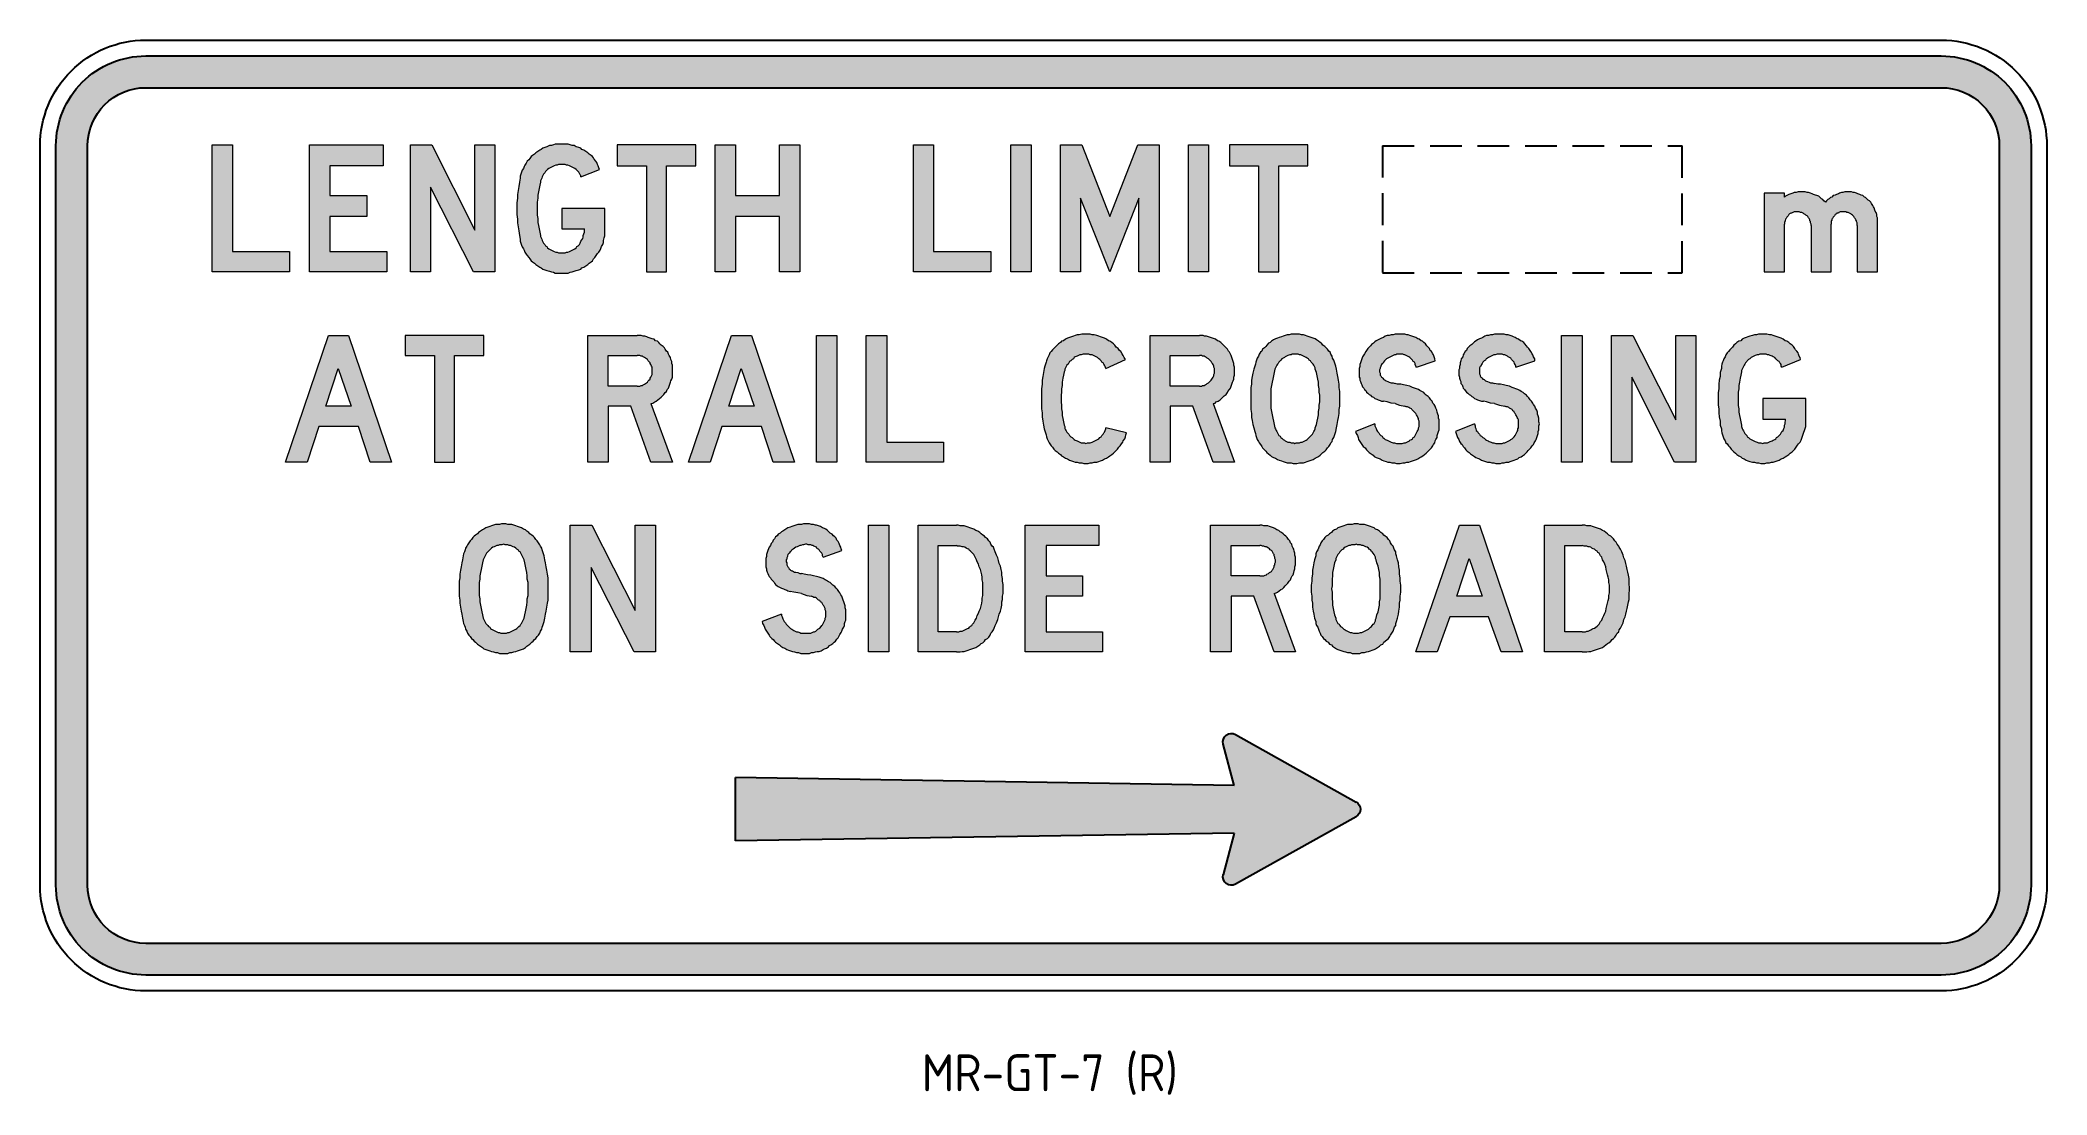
# Model space of a CAD drawing. Extents: x 79 to 269, y 114 to 214.
import ezdxf

# ---------------------------------------------------------------- set-up
doc = ezdxf.new("R2010")
doc.units = 0
doc.header["$LTSCALE"] = 12
doc.header["$MEASUREMENT"] = 0
doc.linetypes.add('HIDDEN', pattern=[0.375, 0.25, -0.125])
doc.layers.get('0').update_dxf_attribs({"linetype": 'CONTINUOUS'})
for name, color, linetype in [('HID35', 3, 'HIDDEN'), ('L25', 1, 'CONTINUOUS'), ('L35', 3, 'CONTINUOUS'), ('T35', 3, 'CONTINUOUS')]:
    doc.layers.add(name, color=color, linetype=linetype)
doc.styles.add('ISO', font='iso')

msp = doc.modelspace()

# ---------------------------------------------------------------- texts
at = {"layer": 'T35', "style": 'ISO'}
msp.add_text('MR-GT-7 (R)', height=3.5, dxfattribs=at).set_placement((162.49, 114.78))

# ---------------------------------------------------------------- blocks, each defined once
blk = doc.blocks.new('ARROWL')
at = {"layer": 'L35'}
for p, q in [((118.2, 142.7), (4.1, 78.8)), ((119.6, 94.4), (129.9, 133.7)), ((119.6, 94.4), (591.6, 101.9)), ((591.6, 41.9), (591.6, 101.9)), ((4.1, 64.9), (118.2, 1)), ((119.6, 49.4), (591.6, 41.9)), ((119.6, 49.4), (129.9, 10))]:
    blk.add_line(p, q, dxfattribs=at)
for centre, start, end in [((122.1, 135.7), 345.3791, 119.2244), ((8, 71.9), 119.2244, 240.7756), ((122.1, 8), 240.7756, 14.6209)]:
    blk.add_arc(centre, 8, start, end, dxfattribs=at)
blk = doc.blocks.new('AL')
at = {"layer": 'L35'}
blk.add_blockref('ARROWL', (0, 0), dxfattribs=at)
blk = doc.blocks.new('IBLK1')
at = {"layer": 'L35', "xscale": 0.1, "yscale": 0.1, "zscale": 0.1}
blk.add_blockref('AL', (0, 0), dxfattribs=at)

# ---------------------------------------------------------------- hatches: boundary and pattern name
at = {"layer": 'L25'}
h = msp.add_hatch(color=256, dxfattribs=at)
edge = h.paths.add_edge_path()
edge.add_line((89.01, 212.78), (259.01, 212.78))
edge.add_arc((259.01, 204.28), 8.5, 0, 90, ccw=False)
edge.add_line((267.51, 204.28), (267.51, 134.28))
edge.add_arc((259.01, 134.28), 8.5, -90, 0, ccw=False)
edge.add_line((259.01, 125.78), (89.01, 125.78))
edge.add_arc((89.01, 134.28), 8.5, 180, 270, ccw=False)
edge.add_line((80.51, 134.28), (80.51, 204.28))
edge.add_arc((89.01, 204.28), 8.5, 90, 180, ccw=False)
edge = h.paths.add_edge_path(flags=16)
edge.add_line((89.01, 209.78), (259.01, 209.78))
edge.add_arc((259.01, 204.28), 5.5, 0, 90, ccw=False)
edge.add_line((264.51, 204.28), (264.51, 134.28))
edge.add_arc((259.01, 134.28), 5.5, -90, 0, ccw=False)
edge.add_line((259.01, 128.78), (89.01, 128.78))
edge.add_arc((89.01, 134.28), 5.5, 180, 270, ccw=False)
edge.add_line((83.51, 134.28), (83.51, 204.28))
edge.add_arc((89.01, 204.28), 5.5, 90, 180, ccw=False)
h = msp.add_hatch(color=256, dxfattribs=at)
h.paths.add_polyline_path([(95.3, 204.36), (97.21, 204.36), (97.21, 194.27), (102.62, 194.27), (102.62, 192.36), (95.3, 192.36)])
h.paths.add_polyline_path([(104.53, 204.36), (111.48, 204.36), (111.48, 202.39), (106.44, 202.39), (106.44, 199.56), (109.94, 199.56), (109.94, 197.59), (106.44, 197.59), (106.44, 194.27), (111.85, 194.27), (111.85, 192.36), (104.53, 192.36)])
h.paths.add_polyline_path([(114.07, 204.36), (116.1, 204.36), (120.16, 196.3), (120.16, 204.36), (122.07, 204.36), (122.07, 192.36), (120.04, 192.36), (115.98, 200.36), (115.98, 192.36), (114.07, 192.36)])
h.paths.add_polyline_path([(133.64, 204.36), (133.64, 202.39), (136.41, 202.39), (136.41, 192.36), (138.31, 192.36), (138.31, 202.39), (141.08, 202.39), (141.08, 204.36)])
h.paths.add_polyline_path([(142.93, 204.36), (144.84, 204.36), (144.84, 199.56), (149.02, 199.56), (149.02, 204.36), (150.93, 204.36), (150.93, 192.36), (149.02, 192.36), (149.02, 197.59), (144.84, 197.59), (144.84, 192.36), (142.93, 192.36)])
h.paths.add_polyline_path([(161.7, 204.36), (163.61, 204.36), (163.61, 194.27), (169.02, 194.27), (169.02, 192.36), (161.7, 192.36)])
h.paths.add_polyline_path([(170.93, 204.36), (172.84, 204.36), (172.84, 192.36), (170.93, 192.36)])
h.paths.add_polyline_path([(175.61, 204.36), (177.64, 204.36), (180.28, 197.59), (182.93, 204.36), (184.96, 204.36), (184.96, 192.36), (183.05, 192.36), (183.05, 199.31), (180.28, 192.36), (177.51, 199.31), (177.51, 192.36), (175.61, 192.36)])
h.paths.add_polyline_path([(187.73, 204.36), (189.64, 204.36), (189.64, 192.36), (187.73, 192.36)])
h.paths.add_polyline_path([(191.61, 204.36), (191.61, 202.39), (194.37, 202.39), (194.37, 192.36), (196.28, 192.36), (196.28, 202.39), (199.05, 202.39), (199.05, 204.36)])
h.paths.add_polyline_path([(128.41, 204.42), (128.22, 204.42), (127.98, 204.42), (127.79, 204.42), (127.61, 204.36), (127.42, 204.3), (127.24, 204.3), (126.99, 204.17), (126.81, 204.11), (126.62, 204.05), (126.44, 203.93), (126.31, 203.86), (126.13, 203.74), (125.94, 203.62), (125.82, 203.5), (125.64, 203.37), (125.51, 203.25), (125.39, 203.07), (125.27, 202.94), (125.14, 202.82), (125.02, 202.63), (124.9, 202.45), (124.84, 202.33), (124.78, 202.14), (124.65, 201.96), (124.59, 201.77), (124.53, 201.59), (124.47, 201.4), (124.47, 201.22), (124.41, 200.85), (124.34, 200.42), (124.28, 200.05), (124.22, 199.68), (124.22, 199.31), (124.16, 198.88), (124.16, 198.51), (124.16, 198.14), (124.16, 197.77), (124.22, 197.34), (124.22, 196.97), (124.28, 196.6), (124.34, 196.23), (124.41, 195.8), (124.47, 195.43), (124.47, 195.25), (124.53, 195.07), (124.59, 194.88), (124.65, 194.7), (124.78, 194.51), (124.84, 194.39), (124.9, 194.2), (125.02, 194.02), (125.14, 193.9), (125.27, 193.71), (125.39, 193.59), (125.51, 193.4), (125.64, 193.28), (125.82, 193.16), (125.94, 193.03), (126.13, 192.91), (126.31, 192.79), (126.44, 192.73), (126.62, 192.6), (126.81, 192.54), (126.99, 192.48), (127.24, 192.42), (127.42, 192.36), (127.61, 192.3), (127.79, 192.23), (127.98, 192.23), (128.22, 192.23), (128.41, 192.23), (128.59, 192.23), (128.84, 192.23), (129.02, 192.23), (129.21, 192.3), (129.39, 192.36), (129.58, 192.42), (129.76, 192.48), (130.01, 192.54), (130.19, 192.6), (130.31, 192.73), (130.5, 192.79), (130.68, 192.91), (130.87, 193.03), (130.99, 193.16), (131.18, 193.28), (131.3, 193.4), (131.42, 193.59), (131.54, 193.71), (131.67, 193.9), (131.79, 194.08), (131.91, 194.2), (132.04, 194.39), (132.1, 194.57), (132.16, 194.76), (132.28, 194.94), (132.34, 195.13), (132.34, 195.31), (132.41, 195.56), (132.47, 195.74), (132.47, 195.93), (132.47, 198.33), (128.41, 198.33), (128.41, 196.42), (130.56, 196.42), (130.56, 196.23), (130.56, 196.11), (130.5, 195.93), (130.44, 195.8), (130.44, 195.62), (130.38, 195.5), (130.31, 195.37), (130.19, 195.25), (130.13, 195.07), (130.07, 194.94), (129.94, 194.82), (129.82, 194.76), (129.76, 194.63), (129.64, 194.51), (129.51, 194.45), (129.39, 194.39), (129.27, 194.33), (129.14, 194.27), (128.96, 194.2), (128.84, 194.2), (128.71, 194.14), (128.53, 194.14), (128.41, 194.14), (128.28, 194.14), (128.1, 194.14), (127.98, 194.2), (127.85, 194.2), (127.67, 194.27), (127.54, 194.33), (127.42, 194.39), (127.3, 194.45), (127.18, 194.51), (127.05, 194.63), (126.99, 194.76), (126.87, 194.82), (126.81, 194.94), (126.68, 195.07), (126.62, 195.19), (126.56, 195.31), (126.5, 195.43), (126.44, 195.56), (126.38, 195.68), (126.38, 195.8), (126.31, 196.11), (126.25, 196.42), (126.19, 196.73), (126.13, 197.03), (126.13, 197.4), (126.07, 197.71), (126.07, 198.02), (126.07, 198.33), (126.07, 198.63), (126.07, 198.94), (126.13, 199.31), (126.13, 199.62), (126.19, 199.93), (126.25, 200.23), (126.31, 200.54), (126.38, 200.85), (126.38, 200.97), (126.44, 201.1), (126.5, 201.22), (126.56, 201.34), (126.62, 201.47), (126.68, 201.59), (126.81, 201.71), (126.87, 201.83), (126.99, 201.96), (127.05, 202.02), (127.18, 202.14), (127.3, 202.2), (127.42, 202.27), (127.54, 202.33), (127.67, 202.39), (127.85, 202.45), (127.98, 202.45), (128.1, 202.51), (128.28, 202.51), (128.41, 202.51), (128.53, 202.51), (128.71, 202.51), (128.84, 202.45), (128.96, 202.45), (129.14, 202.39), (129.27, 202.33), (129.39, 202.27), (129.51, 202.2), (129.64, 202.14), (129.76, 202.02), (129.82, 201.96), (129.94, 201.83), (130.01, 201.77), (130.07, 201.65), (130.13, 201.53), (130.19, 201.47), (130.19, 201.34), (131.98, 202.02), (131.91, 202.2), (131.85, 202.39), (131.79, 202.51), (131.73, 202.7), (131.61, 202.82), (131.48, 203), (131.42, 203.13), (131.3, 203.25), (131.18, 203.37), (130.99, 203.5), (130.87, 203.62), (130.68, 203.74), (130.5, 203.86), (130.31, 203.93), (130.19, 204.05), (130.01, 204.11), (129.76, 204.17), (129.58, 204.3), (129.39, 204.3), (129.21, 204.36), (129.02, 204.42), (128.84, 204.42), (128.59, 204.42)])
h.paths.add_polyline_path([(251.05, 196.73), (251.05, 192.36), (252.96, 192.36), (252.96, 197.16), (252.96, 197.28), (252.96, 197.47), (252.9, 197.59), (252.9, 197.77), (252.84, 197.96), (252.77, 198.08), (252.71, 198.2), (252.65, 198.39), (252.59, 198.51), (252.53, 198.63), (252.4, 198.82), (252.34, 198.94), (252.22, 199.07), (252.1, 199.13), (251.97, 199.25), (251.85, 199.37), (251.73, 199.43), (251.6, 199.56), (251.42, 199.62), (251.3, 199.68), (251.11, 199.74), (250.99, 199.8), (250.8, 199.87), (250.68, 199.87), (250.5, 199.93), (250.37, 199.93), (250.19, 199.93), (250, 199.93), (249.88, 199.93), (249.7, 199.87), (249.57, 199.87), (249.39, 199.8), (249.27, 199.74), (249.08, 199.68), (248.96, 199.62), (248.77, 199.56), (248.65, 199.43), (248.53, 199.37), (248.4, 199.25), (248.28, 199.19), (248.16, 199.07), (248.04, 198.94), (247.91, 199.07), (247.79, 199.19), (247.67, 199.25), (247.54, 199.37), (247.42, 199.5), (247.24, 199.56), (247.11, 199.62), (246.93, 199.68), (246.8, 199.74), (246.62, 199.8), (246.44, 199.87), (246.31, 199.87), (246.13, 199.93), (245.94, 199.93), (245.76, 199.93), (245.64, 199.93), (245.45, 199.93), (245.27, 199.87), (245.08, 199.87), (244.96, 199.8), (244.77, 199.74), (244.59, 199.68), (244.47, 199.62), (244.28, 199.5), (244.16, 199.43), (244.16, 199.8), (242.25, 199.8), (242.25, 192.36), (244.16, 192.36), (244.16, 196.85), (244.16, 196.91), (244.16, 197.03), (244.22, 197.16), (244.22, 197.22), (244.28, 197.34), (244.34, 197.4), (244.4, 197.53), (244.47, 197.59), (244.53, 197.65), (244.59, 197.77), (244.65, 197.83), (244.77, 197.9), (244.84, 197.9), (244.96, 197.96), (245.08, 198.02), (245.14, 198.02), (245.27, 198.02), (245.39, 198.02), (245.45, 198.02), (245.57, 198.02), (245.7, 197.96), (245.82, 197.96), (245.94, 197.9), (246, 197.83), (246.13, 197.77), (246.19, 197.71), (246.31, 197.65), (246.37, 197.59), (246.44, 197.47), (246.5, 197.4), (246.56, 197.28), (246.56, 197.16), (246.62, 197.1), (246.62, 196.97), (246.68, 196.85), (246.68, 196.73), (246.68, 192.36), (248.59, 192.36), (248.59, 196.85), (248.59, 196.91), (248.59, 197.03), (248.59, 197.16), (248.65, 197.22), (248.65, 197.34), (248.71, 197.4), (248.77, 197.53), (248.84, 197.59), (248.9, 197.65), (248.96, 197.77), (249.08, 197.83), (249.14, 197.9), (249.27, 197.9), (249.33, 197.96), (249.45, 198.02), (249.57, 198.02), (249.64, 198.02), (249.76, 198.02), (249.88, 198.02), (250, 198.02), (250.07, 197.96), (250.19, 197.96), (250.31, 197.9), (250.44, 197.83), (250.5, 197.77), (250.62, 197.71), (250.68, 197.65), (250.74, 197.59), (250.8, 197.47), (250.87, 197.4), (250.93, 197.28), (250.99, 197.16), (250.99, 197.1), (251.05, 196.97), (251.05, 196.85)])
h = msp.add_hatch(color=256, dxfattribs=at)
h.paths.add_polyline_path([(146.62, 179.62), (144.22, 179.62), (145.39, 183.19)], flags=16)
h.paths.add_polyline_path([(140.41, 174.33), (144.47, 186.33), (146.38, 186.33), (150.44, 174.33), (148.41, 174.33), (147.3, 177.71), (143.54, 177.71), (142.44, 174.33)])
h.paths.add_polyline_path([(152.53, 186.33), (154.44, 186.33), (154.44, 174.33), (152.53, 174.33)])
h.paths.add_polyline_path([(157.21, 186.33), (159.17, 186.33), (159.17, 176.23), (164.53, 176.23), (164.53, 174.33), (157.21, 174.33)])
h.paths.add_polyline_path([(108.47, 179.62), (106.07, 179.62), (107.24, 183.19)], flags=16)
h.paths.add_polyline_path([(102.25, 174.33), (106.31, 186.33), (108.22, 186.33), (112.28, 174.33), (110.25, 174.33), (109.14, 177.71), (105.39, 177.71), (104.28, 174.33)])
h.paths.add_polyline_path([(113.58, 186.33), (113.58, 184.42), (116.34, 184.42), (116.34, 174.33), (118.25, 174.33), (118.25, 184.42), (121.02, 184.42), (121.02, 186.33)])
h.paths.add_polyline_path([(223.05, 186.33), (225.02, 186.33), (225.02, 174.33), (223.05, 174.33)])
h.paths.add_polyline_path([(227.79, 186.33), (229.82, 186.33), (233.88, 178.33), (233.88, 186.33), (235.79, 186.33), (235.79, 174.33), (233.76, 174.33), (229.7, 182.39), (229.7, 174.33), (227.79, 174.33)])
h.paths.add_polyline_path([(135.54, 181.53), (132.78, 181.53), (132.78, 184.42), (135.54, 184.42), (135.67, 184.42), (135.79, 184.42), (135.91, 184.36), (136.04, 184.36), (136.1, 184.3), (136.22, 184.23), (136.34, 184.17), (136.41, 184.11), (136.53, 184.05), (136.59, 183.93), (136.65, 183.87), (136.78, 183.74), (136.78, 183.68), (136.84, 183.56), (136.9, 183.43), (136.96, 183.31), (136.96, 183.19), (136.96, 183.07), (136.96, 183), (136.96, 182.88), (136.96, 182.76), (136.96, 182.63), (136.9, 182.51), (136.84, 182.39), (136.78, 182.27), (136.78, 182.2), (136.65, 182.08), (136.59, 182.02), (136.53, 181.9), (136.41, 181.83), (136.34, 181.77), (136.22, 181.71), (136.1, 181.65), (136.04, 181.59), (135.91, 181.59), (135.79, 181.53), (135.67, 181.53)], flags=16)
h.paths.add_polyline_path([(136.84, 179.87), (138.87, 174.33), (136.84, 174.33), (134.93, 179.62), (132.78, 179.62), (132.78, 174.33), (130.87, 174.33), (130.87, 186.33), (135.54, 186.33), (135.73, 186.33), (135.91, 186.33), (136.1, 186.27), (136.28, 186.27), (136.47, 186.2), (136.59, 186.14), (136.78, 186.08), (136.96, 186.02), (137.14, 185.96), (137.27, 185.83), (137.45, 185.77), (137.58, 185.65), (137.7, 185.53), (137.82, 185.4), (138.01, 185.28), (138.13, 185.16), (138.19, 185.03), (138.31, 184.85), (138.44, 184.73), (138.5, 184.54), (138.56, 184.42), (138.68, 184.23), (138.74, 184.05), (138.81, 183.87), (138.81, 183.68), (138.87, 183.5), (138.87, 183.31), (138.87, 183.19), (138.87, 183), (138.87, 182.82), (138.87, 182.57), (138.87, 182.39), (138.81, 182.2), (138.74, 182.02), (138.68, 181.9), (138.62, 181.71), (138.56, 181.53), (138.5, 181.34), (138.38, 181.22), (138.31, 181.03), (138.19, 180.91), (138.07, 180.73), (137.94, 180.6), (137.82, 180.48), (137.64, 180.36), (137.51, 180.23), (137.33, 180.11), (137.21, 180.05), (137.02, 179.93)])
h.paths.add_polyline_path([(178.01, 186.45), (177.82, 186.45), (177.64, 186.45), (177.39, 186.39), (177.21, 186.39), (177.02, 186.33), (176.84, 186.27), (176.65, 186.2), (176.47, 186.14), (176.28, 186.08), (176.1, 185.96), (175.91, 185.83), (175.73, 185.77), (175.61, 185.65), (175.42, 185.53), (175.3, 185.4), (175.11, 185.22), (174.99, 185.1), (174.87, 184.97), (174.74, 184.79), (174.62, 184.67), (174.56, 184.48), (174.44, 184.3), (174.37, 184.11), (174.31, 183.93), (174.25, 183.8), (174.19, 183.62), (174.13, 183.43), (174.07, 183.19), (174.01, 182.82), (173.94, 182.45), (173.88, 182.08), (173.88, 181.71), (173.82, 181.28), (173.82, 180.91), (173.82, 180.54), (173.82, 180.17), (173.82, 179.74), (173.82, 179.37), (173.88, 179), (173.88, 178.63), (173.94, 178.2), (174.01, 177.83), (174.07, 177.47), (174.13, 177.28), (174.19, 177.1), (174.25, 176.91), (174.31, 176.73), (174.37, 176.54), (174.44, 176.36), (174.56, 176.17), (174.62, 176.05), (174.74, 175.87), (174.87, 175.74), (174.99, 175.56), (175.11, 175.43), (175.3, 175.31), (175.42, 175.19), (175.61, 175.07), (175.73, 174.94), (175.91, 174.82), (176.1, 174.7), (176.28, 174.63), (176.47, 174.51), (176.65, 174.45), (176.84, 174.39), (177.02, 174.33), (177.21, 174.33), (177.39, 174.27), (177.64, 174.27), (177.82, 174.2), (178.01, 174.2), (178.25, 174.2), (178.44, 174.27), (178.62, 174.27), (178.81, 174.33), (179.05, 174.33), (179.24, 174.39), (179.42, 174.45), (179.61, 174.51), (179.79, 174.63), (179.97, 174.7), (180.16, 174.82), (180.28, 174.94), (180.47, 175.07), (180.65, 175.19), (180.77, 175.31), (180.9, 175.43), (181.02, 175.56), (181.14, 175.74), (181.27, 175.87), (181.39, 176.05), (181.51, 176.23), (181.57, 176.36), (181.7, 176.54), (181.76, 176.73), (181.82, 176.91), (181.88, 177.1), (179.91, 177.59), (179.91, 177.47), (179.85, 177.34), (179.79, 177.16), (179.73, 177.1), (179.67, 176.97), (179.54, 176.85), (179.48, 176.73), (179.36, 176.67), (179.24, 176.54), (179.11, 176.48), (178.99, 176.42), (178.87, 176.36), (178.74, 176.3), (178.62, 176.23), (178.44, 176.17), (178.31, 176.17), (178.19, 176.17), (178.01, 176.11), (177.88, 176.17), (177.76, 176.17), (177.57, 176.17), (177.45, 176.23), (177.33, 176.3), (177.21, 176.36), (177.02, 176.42), (176.9, 176.48), (176.84, 176.54), (176.71, 176.67), (176.59, 176.73), (176.47, 176.85), (176.41, 176.97), (176.34, 177.03), (176.22, 177.16), (176.16, 177.28), (176.1, 177.4), (176.04, 177.53), (176.04, 177.71), (175.97, 177.83), (175.91, 178.14), (175.85, 178.45), (175.79, 178.76), (175.79, 179.07), (175.73, 179.37), (175.73, 179.68), (175.67, 180.05), (175.67, 180.36), (175.67, 180.67), (175.73, 180.97), (175.73, 181.28), (175.79, 181.59), (175.79, 181.9), (175.85, 182.27), (175.91, 182.57), (175.97, 182.88), (176.04, 183), (176.04, 183.13), (176.1, 183.25), (176.16, 183.37), (176.22, 183.5), (176.34, 183.62), (176.41, 183.74), (176.47, 183.87), (176.59, 183.93), (176.71, 184.05), (176.84, 184.11), (176.9, 184.23), (177.02, 184.3), (177.21, 184.36), (177.33, 184.42), (177.45, 184.48), (177.57, 184.48), (177.76, 184.54), (177.88, 184.54), (178.01, 184.54), (178.19, 184.54), (178.31, 184.54), (178.44, 184.48), (178.62, 184.48), (178.74, 184.42), (178.87, 184.36), (178.99, 184.3), (179.11, 184.23), (179.24, 184.11), (179.36, 184.05), (179.48, 183.93), (179.54, 183.8), (179.67, 183.74), (179.73, 183.62), (179.79, 183.5), (179.85, 183.37), (179.91, 183.19), (181.76, 184.05), (181.64, 184.23), (181.57, 184.42), (181.45, 184.6), (181.33, 184.79), (181.21, 184.91), (181.08, 185.1), (180.9, 185.22), (180.77, 185.4), (180.65, 185.53), (180.47, 185.65), (180.28, 185.77), (180.16, 185.83), (179.97, 185.96), (179.79, 186.08), (179.61, 186.14), (179.42, 186.2), (179.24, 186.27), (179.05, 186.33), (178.81, 186.39), (178.62, 186.39), (178.44, 186.45), (178.25, 186.45)])
h.paths.add_polyline_path([(188.77, 181.53), (186.01, 181.53), (186.01, 184.42), (188.77, 184.42), (188.9, 184.42), (188.96, 184.42), (189.08, 184.36), (189.21, 184.36), (189.33, 184.3), (189.45, 184.23), (189.51, 184.17), (189.64, 184.11), (189.7, 184.05), (189.82, 183.93), (189.88, 183.87), (189.94, 183.74), (190.01, 183.68), (190.07, 183.56), (190.13, 183.43), (190.13, 183.31), (190.19, 183.19), (190.19, 183.07), (190.19, 183), (190.19, 182.88), (190.19, 182.76), (190.13, 182.63), (190.13, 182.51), (190.07, 182.39), (190.01, 182.27), (189.94, 182.2), (189.88, 182.08), (189.82, 182.02), (189.7, 181.9), (189.64, 181.83), (189.51, 181.77), (189.45, 181.71), (189.33, 181.65), (189.21, 181.59), (189.08, 181.59), (188.96, 181.53), (188.9, 181.53)], flags=16)
h.paths.add_polyline_path([(190.07, 179.87), (192.1, 174.33), (190.07, 174.33), (188.16, 179.62), (186.01, 179.62), (186.01, 174.33), (184.1, 174.33), (184.1, 186.33), (188.77, 186.33), (188.96, 186.33), (189.14, 186.33), (189.27, 186.27), (189.45, 186.27), (189.64, 186.2), (189.82, 186.14), (190.01, 186.08), (190.19, 186.02), (190.31, 185.96), (190.5, 185.83), (190.62, 185.77), (190.81, 185.65), (190.93, 185.53), (191.05, 185.4), (191.17, 185.28), (191.3, 185.16), (191.42, 185.03), (191.54, 184.85), (191.61, 184.73), (191.73, 184.54), (191.79, 184.42), (191.85, 184.23), (191.91, 184.05), (191.97, 183.87), (192.04, 183.68), (192.04, 183.5), (192.1, 183.31), (192.1, 183.19), (192.1, 183), (192.1, 182.82), (192.1, 182.57), (192.04, 182.39), (192.04, 182.2), (191.97, 182.02), (191.91, 181.9), (191.85, 181.71), (191.79, 181.53), (191.73, 181.34), (191.61, 181.22), (191.48, 181.03), (191.42, 180.91), (191.3, 180.73), (191.11, 180.6), (190.99, 180.48), (190.87, 180.36), (190.74, 180.23), (190.56, 180.11), (190.37, 180.05), (190.25, 179.93)])
h.paths.add_polyline_path([(197.82, 184.54), (197.7, 184.54), (197.57, 184.54), (197.45, 184.48), (197.33, 184.48), (197.14, 184.42), (197.02, 184.36), (196.9, 184.3), (196.84, 184.23), (196.71, 184.17), (196.59, 184.11), (196.47, 183.99), (196.41, 183.93), (196.28, 183.8), (196.22, 183.68), (196.16, 183.62), (196.1, 183.5), (196.04, 183.37), (195.97, 183.25), (195.91, 183.13), (195.85, 182.82), (195.79, 182.51), (195.73, 182.2), (195.67, 181.9), (195.61, 181.59), (195.54, 181.28), (195.54, 180.97), (195.54, 180.67), (195.54, 180.36), (195.54, 180.05), (195.54, 179.74), (195.54, 179.43), (195.61, 179.13), (195.67, 178.82), (195.73, 178.51), (195.79, 178.2), (195.85, 177.9), (195.91, 177.59), (195.97, 177.47), (196.04, 177.34), (196.1, 177.22), (196.16, 177.1), (196.22, 176.97), (196.28, 176.85), (196.41, 176.79), (196.47, 176.67), (196.59, 176.6), (196.71, 176.48), (196.84, 176.42), (196.9, 176.36), (197.02, 176.3), (197.14, 176.23), (197.33, 176.23), (197.45, 176.17), (197.57, 176.17), (197.7, 176.17), (197.82, 176.11), (197.94, 176.17), (198.13, 176.17), (198.25, 176.17), (198.37, 176.23), (198.5, 176.23), (198.62, 176.3), (198.74, 176.36), (198.87, 176.42), (198.99, 176.48), (199.11, 176.6), (199.17, 176.67), (199.3, 176.79), (199.36, 176.85), (199.48, 176.97), (199.54, 177.1), (199.61, 177.22), (199.67, 177.34), (199.73, 177.47), (199.73, 177.59), (199.85, 177.9), (199.91, 178.2), (199.97, 178.51), (200.04, 178.82), (200.04, 179.13), (200.1, 179.43), (200.1, 179.74), (200.16, 180.05), (200.16, 180.36), (200.16, 180.67), (200.1, 180.97), (200.1, 181.28), (200.04, 181.59), (200.04, 181.9), (199.97, 182.2), (199.91, 182.51), (199.85, 182.82), (199.73, 183.13), (199.73, 183.25), (199.67, 183.37), (199.61, 183.5), (199.54, 183.62), (199.48, 183.68), (199.36, 183.8), (199.3, 183.93), (199.17, 183.99), (199.11, 184.11), (198.99, 184.17), (198.87, 184.23), (198.74, 184.3), (198.62, 184.36), (198.5, 184.42), (198.37, 184.48), (198.25, 184.48), (198.13, 184.54), (197.94, 184.54)], flags=16)
h.paths.add_polyline_path([(197.82, 186.45), (197.64, 186.45), (197.45, 186.45), (197.27, 186.39), (197.08, 186.39), (196.9, 186.33), (196.71, 186.27), (196.53, 186.2), (196.34, 186.14), (196.16, 186.08), (195.97, 186.02), (195.79, 185.9), (195.61, 185.77), (195.48, 185.65), (195.3, 185.59), (195.17, 185.4), (195.05, 185.28), (194.93, 185.16), (194.74, 185.03), (194.68, 184.85), (194.56, 184.73), (194.44, 184.54), (194.37, 184.36), (194.25, 184.17), (194.19, 183.99), (194.13, 183.8), (194.07, 183.62), (194.01, 183.43), (193.94, 183.13), (193.82, 182.76), (193.76, 182.45), (193.7, 182.08), (193.7, 181.71), (193.64, 181.4), (193.64, 181.03), (193.64, 180.67), (193.64, 180.36), (193.64, 179.99), (193.64, 179.62), (193.64, 179.31), (193.7, 178.94), (193.7, 178.57), (193.76, 178.27), (193.82, 177.9), (193.94, 177.59), (194.01, 177.22), (194.07, 177.03), (194.13, 176.85), (194.19, 176.67), (194.25, 176.48), (194.37, 176.3), (194.44, 176.17), (194.56, 175.99), (194.68, 175.8), (194.74, 175.68), (194.93, 175.5), (195.05, 175.37), (195.17, 175.25), (195.3, 175.13), (195.48, 175), (195.61, 174.88), (195.79, 174.76), (195.97, 174.7), (196.16, 174.57), (196.34, 174.51), (196.53, 174.45), (196.71, 174.39), (196.9, 174.33), (197.08, 174.27), (197.27, 174.27), (197.45, 174.27), (197.64, 174.2), (197.82, 174.2), (198.01, 174.2), (198.25, 174.27), (198.44, 174.27), (198.62, 174.27), (198.81, 174.33), (198.99, 174.39), (199.17, 174.45), (199.36, 174.51), (199.54, 174.57), (199.73, 174.7), (199.85, 174.76), (200.04, 174.88), (200.22, 175), (200.34, 175.13), (200.47, 175.25), (200.65, 175.37), (200.77, 175.5), (200.9, 175.68), (201.02, 175.8), (201.14, 175.99), (201.21, 176.17), (201.33, 176.3), (201.39, 176.48), (201.51, 176.67), (201.57, 176.85), (201.64, 177.03), (201.7, 177.22), (201.76, 177.59), (201.82, 177.9), (201.88, 178.27), (201.94, 178.57), (202.01, 178.94), (202.01, 179.31), (202.07, 179.62), (202.07, 179.99), (202.07, 180.36), (202.07, 180.67), (202.07, 181.03), (202.01, 181.4), (202.01, 181.71), (201.94, 182.08), (201.88, 182.45), (201.82, 182.76), (201.76, 183.13), (201.7, 183.43), (201.64, 183.62), (201.57, 183.8), (201.51, 183.99), (201.39, 184.17), (201.33, 184.36), (201.21, 184.54), (201.14, 184.73), (201.02, 184.85), (200.9, 185.03), (200.77, 185.16), (200.65, 185.28), (200.47, 185.4), (200.34, 185.59), (200.22, 185.65), (200.04, 185.77), (199.85, 185.9), (199.73, 186.02), (199.54, 186.08), (199.36, 186.14), (199.17, 186.2), (198.99, 186.27), (198.81, 186.33), (198.62, 186.39), (198.44, 186.39), (198.25, 186.45), (198.01, 186.45)])
h.paths.add_polyline_path([(209.33, 183.31), (211.11, 183.93), (211.05, 184.11), (210.99, 184.3), (210.93, 184.48), (210.87, 184.6), (210.74, 184.79), (210.62, 184.91), (210.56, 185.1), (210.44, 185.22), (210.31, 185.34), (210.19, 185.53), (210.01, 185.65), (209.88, 185.77), (209.76, 185.83), (209.57, 185.96), (209.45, 186.02), (209.27, 186.14), (209.08, 186.2), (208.9, 186.27), (208.71, 186.33), (208.53, 186.39), (208.41, 186.39), (208.22, 186.45), (208.04, 186.45), (207.85, 186.45), (207.67, 186.45), (207.48, 186.45), (207.3, 186.45), (207.11, 186.39), (206.93, 186.39), (206.74, 186.33), (206.56, 186.33), (206.37, 186.27), (206.19, 186.14), (206.01, 186.08), (205.88, 186.02), (205.7, 185.9), (205.51, 185.83), (205.39, 185.71), (205.27, 185.59), (205.08, 185.47), (204.96, 185.34), (204.84, 185.22), (204.71, 185.1), (204.59, 184.91), (204.53, 184.79), (204.41, 184.6), (204.34, 184.48), (204.22, 184.3), (204.16, 184.11), (204.1, 183.93), (204.04, 183.74), (203.97, 183.56), (203.97, 183.37), (203.91, 183.19), (203.91, 183.07), (203.91, 182.88), (203.91, 182.76), (203.91, 182.57), (203.91, 182.39), (203.97, 182.27), (203.97, 182.08), (204.04, 181.96), (204.1, 181.77), (204.16, 181.65), (204.22, 181.47), (204.34, 181.34), (204.41, 181.22), (204.53, 181.1), (204.59, 180.97), (204.71, 180.85), (204.84, 180.73), (204.96, 180.67), (205.08, 180.54), (205.27, 180.48), (205.39, 180.36), (205.57, 180.3), (205.7, 180.23), (205.88, 180.17), (206.01, 180.11), (206.19, 180.11), (206.56, 180.05), (206.93, 179.93), (207.3, 179.87), (207.73, 179.74), (208.22, 179.62), (208.34, 179.56), (208.47, 179.56), (208.59, 179.5), (208.71, 179.43), (208.84, 179.37), (208.9, 179.31), (209.02, 179.19), (209.08, 179.13), (209.21, 179), (209.27, 178.94), (209.33, 178.82), (209.39, 178.7), (209.45, 178.57), (209.51, 178.45), (209.51, 178.33), (209.57, 178.2), (209.57, 178.08), (209.57, 177.96), (209.57, 177.83), (209.57, 177.71), (209.51, 177.59), (209.51, 177.47), (209.45, 177.34), (209.39, 177.22), (209.33, 177.1), (209.27, 176.97), (209.21, 176.85), (209.14, 176.73), (209.02, 176.67), (208.96, 176.54), (208.84, 176.48), (208.71, 176.42), (208.65, 176.36), (208.53, 176.3), (208.41, 176.23), (208.28, 176.17), (208.16, 176.17), (207.97, 176.11), (207.85, 176.11), (207.67, 176.11), (207.54, 176.11), (207.42, 176.11), (207.24, 176.17), (207.11, 176.17), (206.93, 176.23), (206.81, 176.3), (206.68, 176.36), (206.56, 176.42), (206.37, 176.48), (206.25, 176.6), (206.13, 176.67), (206.07, 176.79), (205.94, 176.85), (205.82, 176.97), (205.76, 177.1), (205.64, 177.22), (205.57, 177.34), (205.51, 177.53), (205.45, 177.65), (205.39, 177.77), (205.39, 177.96), (203.54, 177.22), (203.61, 177.03), (203.73, 176.85), (203.79, 176.67), (203.85, 176.48), (203.97, 176.3), (204.1, 176.11), (204.16, 175.99), (204.28, 175.8), (204.47, 175.68), (204.59, 175.5), (204.71, 175.37), (204.84, 175.25), (205.02, 175.13), (205.21, 175), (205.33, 174.88), (205.51, 174.76), (205.7, 174.7), (205.88, 174.63), (206.07, 174.51), (206.25, 174.45), (206.44, 174.39), (206.62, 174.33), (206.81, 174.33), (206.99, 174.27), (207.24, 174.27), (207.42, 174.2), (207.61, 174.2), (207.79, 174.2), (208.04, 174.27), (208.22, 174.27), (208.41, 174.33), (208.59, 174.33), (208.77, 174.39), (208.96, 174.45), (209.14, 174.51), (209.33, 174.57), (209.45, 174.63), (209.64, 174.76), (209.76, 174.82), (209.94, 174.94), (210.07, 175.07), (210.25, 175.19), (210.37, 175.31), (210.5, 175.43), (210.62, 175.56), (210.74, 175.68), (210.87, 175.87), (210.93, 175.99), (211.05, 176.17), (211.11, 176.36), (211.17, 176.48), (211.3, 176.67), (211.3, 176.85), (211.36, 177.03), (211.42, 177.22), (211.48, 177.4), (211.48, 177.59), (211.48, 177.77), (211.48, 177.96), (211.48, 178.14), (211.48, 178.33), (211.42, 178.51), (211.42, 178.7), (211.36, 178.88), (211.3, 179.07), (211.24, 179.25), (211.17, 179.43), (211.11, 179.62), (210.99, 179.8), (210.87, 179.93), (210.81, 180.11), (210.68, 180.23), (210.56, 180.42), (210.44, 180.54), (210.25, 180.67), (210.13, 180.79), (210.01, 180.91), (209.82, 181.03), (209.64, 181.1), (209.51, 181.22), (209.33, 181.28), (209.14, 181.34), (208.96, 181.4), (208.71, 181.53), (208.41, 181.59), (208.1, 181.65), (207.85, 181.71), (207.54, 181.71), (207.3, 181.77), (207.11, 181.83), (206.93, 181.83), (206.74, 181.9), (206.62, 181.96), (206.44, 182.02), (206.37, 182.08), (206.25, 182.14), (206.19, 182.2), (206.13, 182.27), (206.07, 182.33), (206.01, 182.39), (205.94, 182.51), (205.88, 182.57), (205.88, 182.7), (205.88, 182.76), (205.82, 182.88), (205.82, 183), (205.82, 183.07), (205.88, 183.19), (205.88, 183.25), (205.94, 183.37), (205.94, 183.43), (206.01, 183.56), (206.13, 183.68), (206.19, 183.8), (206.31, 183.93), (206.37, 183.99), (206.5, 184.11), (206.62, 184.17), (206.74, 184.23), (206.87, 184.3), (206.99, 184.36), (207.11, 184.42), (207.24, 184.48), (207.36, 184.48), (207.48, 184.54), (207.67, 184.54), (207.79, 184.54), (207.91, 184.54), (208.04, 184.54), (208.16, 184.48), (208.22, 184.48), (208.34, 184.42), (208.47, 184.36), (208.59, 184.3), (208.71, 184.23), (208.77, 184.17), (208.9, 184.05), (208.96, 183.99), (209.02, 183.87), (209.14, 183.8), (209.21, 183.68), (209.21, 183.56), (209.27, 183.43)])
h.paths.add_polyline_path([(218.74, 183.31), (220.53, 183.93), (220.53, 184.11), (220.4, 184.3), (220.34, 184.48), (220.28, 184.6), (220.16, 184.79), (220.1, 184.91), (219.97, 185.1), (219.85, 185.22), (219.73, 185.34), (219.6, 185.53), (219.48, 185.65), (219.3, 185.77), (219.17, 185.83), (218.99, 185.96), (218.87, 186.02), (218.68, 186.14), (218.5, 186.2), (218.37, 186.27), (218.19, 186.33), (218, 186.39), (217.82, 186.39), (217.64, 186.45), (217.45, 186.45), (217.27, 186.45), (217.08, 186.45), (216.9, 186.45), (216.71, 186.45), (216.53, 186.39), (216.34, 186.39), (216.16, 186.33), (215.97, 186.33), (215.79, 186.27), (215.61, 186.14), (215.48, 186.08), (215.3, 186.02), (215.11, 185.9), (214.99, 185.83), (214.81, 185.71), (214.68, 185.59), (214.56, 185.47), (214.37, 185.34), (214.25, 185.22), (214.13, 185.1), (214.07, 184.91), (213.94, 184.79), (213.82, 184.6), (213.76, 184.48), (213.7, 184.3), (213.57, 184.11), (213.51, 183.93), (213.45, 183.74), (213.45, 183.56), (213.39, 183.37), (213.39, 183.19), (213.33, 183.07), (213.33, 182.88), (213.33, 182.76), (213.33, 182.57), (213.39, 182.39), (213.39, 182.27), (213.45, 182.08), (213.51, 181.96), (213.51, 181.77), (213.64, 181.65), (213.7, 181.47), (213.76, 181.34), (213.88, 181.22), (213.94, 181.1), (214.07, 180.97), (214.19, 180.85), (214.31, 180.73), (214.44, 180.67), (214.56, 180.54), (214.68, 180.48), (214.81, 180.36), (214.99, 180.3), (215.11, 180.23), (215.3, 180.17), (215.48, 180.11), (215.67, 180.11), (215.97, 180.05), (216.34, 179.93), (216.71, 179.87), (217.2, 179.74), (217.7, 179.62), (217.82, 179.56), (217.94, 179.56), (218.07, 179.5), (218.13, 179.43), (218.25, 179.37), (218.37, 179.31), (218.44, 179.19), (218.56, 179.13), (218.62, 179), (218.68, 178.94), (218.74, 178.82), (218.8, 178.7), (218.87, 178.57), (218.93, 178.45), (218.99, 178.33), (218.99, 178.2), (218.99, 178.08), (218.99, 177.96), (218.99, 177.83), (218.99, 177.71), (218.99, 177.59), (218.93, 177.47), (218.93, 177.34), (218.87, 177.22), (218.8, 177.1), (218.74, 176.97), (218.68, 176.85), (218.56, 176.73), (218.5, 176.67), (218.37, 176.54), (218.25, 176.48), (218.19, 176.42), (218.07, 176.36), (217.94, 176.3), (217.82, 176.23), (217.7, 176.17), (217.57, 176.17), (217.45, 176.11), (217.27, 176.11), (217.14, 176.11), (216.96, 176.11), (216.84, 176.11), (216.65, 176.17), (216.53, 176.17), (216.41, 176.23), (216.22, 176.3), (216.1, 176.36), (215.97, 176.42), (215.85, 176.48), (215.73, 176.6), (215.61, 176.67), (215.48, 176.79), (215.36, 176.85), (215.3, 176.97), (215.17, 177.1), (215.11, 177.22), (214.99, 177.34), (214.93, 177.53), (214.87, 177.65), (214.87, 177.77), (214.81, 177.96), (213.02, 177.22), (213.08, 177.03), (213.14, 176.85), (213.21, 176.67), (213.33, 176.48), (213.39, 176.3), (213.51, 176.11), (213.64, 175.99), (213.76, 175.8), (213.88, 175.68), (214.01, 175.5), (214.13, 175.37), (214.31, 175.25), (214.44, 175.13), (214.62, 175), (214.81, 174.88), (214.93, 174.76), (215.11, 174.7), (215.3, 174.63), (215.48, 174.51), (215.67, 174.45), (215.85, 174.39), (216.04, 174.33), (216.28, 174.33), (216.47, 174.27), (216.65, 174.27), (216.84, 174.2), (217.02, 174.2), (217.27, 174.2), (217.45, 174.27), (217.64, 174.27), (217.82, 174.33), (218.07, 174.33), (218.19, 174.39), (218.37, 174.45), (218.56, 174.51), (218.74, 174.57), (218.93, 174.63), (219.05, 174.76), (219.24, 174.82), (219.36, 174.94), (219.54, 175.07), (219.67, 175.19), (219.79, 175.31), (219.91, 175.43), (220.04, 175.56), (220.16, 175.68), (220.28, 175.87), (220.4, 175.99), (220.47, 176.17), (220.59, 176.36), (220.65, 176.48), (220.71, 176.67), (220.77, 176.85), (220.84, 177.03), (220.84, 177.22), (220.9, 177.4), (220.9, 177.59), (220.9, 177.77), (220.96, 177.96), (220.9, 178.14), (220.9, 178.33), (220.9, 178.51), (220.84, 178.7), (220.77, 178.88), (220.77, 179.07), (220.71, 179.25), (220.59, 179.43), (220.53, 179.62), (220.4, 179.8), (220.34, 179.93), (220.22, 180.11), (220.1, 180.23), (219.97, 180.42), (219.85, 180.54), (219.73, 180.67), (219.54, 180.79), (219.42, 180.91), (219.24, 181.03), (219.11, 181.1), (218.93, 181.22), (218.74, 181.28), (218.56, 181.34), (218.37, 181.4), (218.13, 181.53), (217.82, 181.59), (217.57, 181.65), (217.27, 181.71), (217.02, 181.71), (216.71, 181.77), (216.53, 181.83), (216.34, 181.83), (216.22, 181.9), (216.04, 181.96), (215.85, 182.02), (215.79, 182.08), (215.73, 182.14), (215.61, 182.2), (215.54, 182.27), (215.48, 182.33), (215.42, 182.39), (215.36, 182.51), (215.36, 182.57), (215.3, 182.7), (215.3, 182.76), (215.3, 182.88), (215.3, 183), (215.3, 183.07), (215.3, 183.19), (215.3, 183.25), (215.36, 183.37), (215.42, 183.43), (215.48, 183.56), (215.54, 183.68), (215.61, 183.8), (215.73, 183.93), (215.85, 183.99), (215.91, 184.11), (216.04, 184.17), (216.16, 184.23), (216.28, 184.3), (216.41, 184.36), (216.53, 184.42), (216.65, 184.48), (216.77, 184.48), (216.96, 184.54), (217.08, 184.54), (217.2, 184.54), (217.33, 184.54), (217.45, 184.54), (217.57, 184.48), (217.7, 184.48), (217.82, 184.42), (217.94, 184.36), (218, 184.3), (218.13, 184.23), (218.25, 184.17), (218.31, 184.05), (218.37, 183.99), (218.5, 183.87), (218.56, 183.8), (218.62, 183.68), (218.68, 183.56), (218.74, 183.43)])
h.paths.add_polyline_path([(242.13, 186.45), (241.94, 186.45), (241.7, 186.45), (241.51, 186.39), (241.33, 186.39), (241.14, 186.33), (240.9, 186.27), (240.71, 186.2), (240.53, 186.14), (240.34, 186.08), (240.16, 185.96), (240.04, 185.83), (239.85, 185.77), (239.67, 185.65), (239.54, 185.53), (239.36, 185.4), (239.24, 185.22), (239.11, 185.1), (238.99, 184.97), (238.87, 184.79), (238.74, 184.67), (238.62, 184.48), (238.56, 184.3), (238.44, 184.11), (238.37, 183.93), (238.31, 183.8), (238.25, 183.62), (238.19, 183.43), (238.19, 183.19), (238.07, 182.82), (238.07, 182.45), (238, 182.08), (237.94, 181.71), (237.94, 181.28), (237.88, 180.91), (237.88, 180.54), (237.88, 180.17), (237.88, 179.74), (237.94, 179.37), (237.94, 179), (238, 178.63), (238.07, 178.2), (238.07, 177.83), (238.19, 177.47), (238.19, 177.28), (238.25, 177.1), (238.31, 176.91), (238.37, 176.73), (238.44, 176.54), (238.56, 176.36), (238.62, 176.17), (238.74, 176.05), (238.87, 175.87), (238.99, 175.74), (239.11, 175.56), (239.24, 175.43), (239.36, 175.31), (239.54, 175.19), (239.67, 175.07), (239.85, 174.94), (240.04, 174.82), (240.16, 174.7), (240.34, 174.63), (240.53, 174.51), (240.71, 174.45), (240.9, 174.39), (241.14, 174.33), (241.33, 174.33), (241.51, 174.27), (241.7, 174.27), (241.94, 174.2), (242.13, 174.2), (242.31, 174.2), (242.5, 174.27), (242.74, 174.27), (242.93, 174.33), (243.11, 174.33), (243.3, 174.39), (243.48, 174.45), (243.67, 174.51), (243.85, 174.63), (244.04, 174.7), (244.22, 174.82), (244.4, 174.94), (244.59, 175.07), (244.71, 175.19), (244.9, 175.31), (245.02, 175.43), (245.14, 175.56), (245.27, 175.74), (245.39, 175.93), (245.51, 176.05), (245.64, 176.23), (245.76, 176.42), (245.82, 176.6), (245.88, 176.79), (245.94, 176.97), (246, 177.16), (246.07, 177.34), (246.13, 177.53), (246.19, 177.71), (246.19, 177.96), (246.19, 180.36), (242.13, 180.36), (242.13, 178.39), (244.28, 178.39), (244.28, 178.27), (244.22, 178.08), (244.22, 177.96), (244.16, 177.83), (244.16, 177.65), (244.1, 177.53), (244.04, 177.34), (243.91, 177.22), (243.85, 177.1), (243.79, 176.97), (243.67, 176.85), (243.54, 176.73), (243.42, 176.67), (243.36, 176.54), (243.24, 176.48), (243.11, 176.42), (242.99, 176.36), (242.8, 176.3), (242.68, 176.23), (242.56, 176.17), (242.44, 176.17), (242.25, 176.17), (242.13, 176.11), (241.94, 176.17), (241.82, 176.17), (241.7, 176.17), (241.57, 176.23), (241.39, 176.3), (241.27, 176.36), (241.14, 176.42), (241.02, 176.48), (240.9, 176.54), (240.77, 176.67), (240.65, 176.73), (240.59, 176.85), (240.47, 176.97), (240.4, 177.03), (240.34, 177.16), (240.28, 177.28), (240.22, 177.4), (240.16, 177.53), (240.1, 177.71), (240.1, 177.83), (240.04, 178.14), (239.97, 178.45), (239.91, 178.76), (239.85, 179.07), (239.85, 179.37), (239.79, 179.68), (239.79, 180.05), (239.79, 180.36), (239.79, 180.67), (239.79, 180.97), (239.85, 181.28), (239.85, 181.59), (239.91, 181.9), (239.97, 182.27), (240.04, 182.57), (240.1, 182.88), (240.1, 183), (240.16, 183.13), (240.22, 183.25), (240.28, 183.37), (240.34, 183.5), (240.4, 183.62), (240.47, 183.74), (240.59, 183.87), (240.65, 183.93), (240.77, 184.05), (240.9, 184.11), (241.02, 184.23), (241.14, 184.3), (241.27, 184.36), (241.39, 184.42), (241.57, 184.48), (241.7, 184.48), (241.82, 184.54), (241.94, 184.54), (242.13, 184.54), (242.25, 184.54), (242.44, 184.54), (242.56, 184.48), (242.68, 184.48), (242.8, 184.42), (242.99, 184.36), (243.11, 184.3), (243.24, 184.23), (243.36, 184.11), (243.42, 184.05), (243.54, 183.93), (243.67, 183.87), (243.73, 183.74), (243.79, 183.68), (243.85, 183.56), (243.85, 183.43), (243.91, 183.31), (245.7, 184.05), (245.64, 184.23), (245.57, 184.36), (245.51, 184.54), (245.45, 184.67), (245.33, 184.85), (245.2, 184.97), (245.14, 185.1), (245.02, 185.28), (244.9, 185.4), (244.71, 185.53), (244.59, 185.65), (244.4, 185.77), (244.22, 185.83), (244.04, 185.96), (243.85, 186.08), (243.67, 186.14), (243.48, 186.2), (243.3, 186.27), (243.11, 186.33), (242.93, 186.39), (242.74, 186.39), (242.5, 186.45), (242.31, 186.45)])
h = msp.add_hatch(color=256, dxfattribs=at)
h.paths.add_polyline_path([(129.21, 168.36), (131.24, 168.36), (135.36, 160.3), (135.36, 168.36), (137.27, 168.36), (137.27, 156.36), (135.24, 156.36), (131.18, 164.36), (131.18, 156.36), (129.21, 156.36)])
h.paths.add_polyline_path([(157.45, 168.36), (159.36, 168.36), (159.36, 156.36), (157.45, 156.36)])
h.paths.add_polyline_path([(172.28, 168.36), (179.24, 168.36), (179.24, 166.45), (174.25, 166.45), (174.25, 163.56), (177.7, 163.56), (177.7, 161.65), (174.25, 161.65), (174.25, 158.27), (179.61, 158.27), (179.61, 156.36), (172.28, 156.36)])
h.paths.add_polyline_path([(215.54, 161.65), (213.14, 161.65), (214.31, 165.22)], flags=16)
h.paths.add_polyline_path([(209.27, 156.36), (213.39, 168.36), (215.3, 168.36), (219.36, 156.36), (217.33, 156.36), (216.16, 159.68), (212.47, 159.68), (211.3, 156.36)])
h.paths.add_polyline_path([(122.93, 166.57), (122.74, 166.51), (122.62, 166.51), (122.5, 166.51), (122.38, 166.45), (122.25, 166.45), (122.13, 166.39), (122.01, 166.33), (121.88, 166.27), (121.76, 166.2), (121.64, 166.08), (121.58, 166.02), (121.45, 165.9), (121.39, 165.83), (121.27, 165.71), (121.21, 165.59), (121.14, 165.47), (121.08, 165.34), (121.02, 165.22), (120.96, 165.1), (120.9, 164.79), (120.84, 164.48), (120.78, 164.17), (120.71, 163.87), (120.65, 163.56), (120.65, 163.25), (120.59, 162.94), (120.59, 162.63), (120.59, 162.33), (120.59, 162.02), (120.59, 161.71), (120.65, 161.4), (120.65, 161.1), (120.71, 160.79), (120.78, 160.48), (120.84, 160.17), (120.9, 159.87), (120.96, 159.56), (121.02, 159.43), (121.08, 159.31), (121.14, 159.19), (121.21, 159.07), (121.27, 159), (121.39, 158.88), (121.45, 158.76), (121.58, 158.7), (121.64, 158.57), (121.76, 158.51), (121.88, 158.45), (122.01, 158.39), (122.13, 158.33), (122.25, 158.27), (122.38, 158.2), (122.5, 158.2), (122.62, 158.14), (122.74, 158.14), (122.93, 158.14), (123.05, 158.14), (123.18, 158.14), (123.3, 158.2), (123.42, 158.2), (123.54, 158.27), (123.67, 158.33), (123.79, 158.39), (123.91, 158.45), (124.04, 158.51), (124.16, 158.57), (124.28, 158.7), (124.34, 158.76), (124.47, 158.88), (124.53, 159), (124.59, 159.07), (124.65, 159.19), (124.71, 159.31), (124.78, 159.43), (124.84, 159.56), (124.9, 159.87), (124.96, 160.17), (125.02, 160.48), (125.08, 160.79), (125.14, 161.1), (125.14, 161.4), (125.21, 161.71), (125.21, 162.02), (125.21, 162.33), (125.21, 162.63), (125.21, 162.94), (125.14, 163.25), (125.14, 163.56), (125.08, 163.87), (125.02, 164.17), (124.96, 164.48), (124.9, 164.79), (124.84, 165.1), (124.78, 165.22), (124.71, 165.34), (124.65, 165.47), (124.59, 165.59), (124.53, 165.71), (124.47, 165.83), (124.34, 165.9), (124.28, 166.02), (124.16, 166.08), (124.04, 166.2), (123.91, 166.27), (123.79, 166.33), (123.67, 166.39), (123.54, 166.45), (123.42, 166.45), (123.3, 166.51), (123.18, 166.51), (123.05, 166.51)], flags=16)
h.paths.add_polyline_path([(122.93, 168.48), (122.68, 168.48), (122.5, 168.42), (122.31, 168.42), (122.13, 168.42), (121.94, 168.36), (121.76, 168.3), (121.58, 168.23), (121.39, 168.17), (121.21, 168.11), (121.02, 167.99), (120.9, 167.93), (120.71, 167.8), (120.53, 167.68), (120.41, 167.56), (120.22, 167.43), (120.1, 167.31), (119.98, 167.19), (119.85, 167), (119.73, 166.88), (119.61, 166.7), (119.48, 166.51), (119.42, 166.39), (119.3, 166.2), (119.24, 166.02), (119.18, 165.83), (119.11, 165.65), (119.05, 165.47), (118.99, 165.1), (118.93, 164.79), (118.87, 164.42), (118.81, 164.11), (118.74, 163.74), (118.74, 163.37), (118.68, 163.07), (118.68, 162.7), (118.68, 162.33), (118.68, 162.02), (118.68, 161.65), (118.74, 161.28), (118.74, 160.97), (118.81, 160.6), (118.87, 160.23), (118.93, 159.93), (118.99, 159.56), (119.05, 159.25), (119.11, 159.07), (119.18, 158.88), (119.24, 158.7), (119.3, 158.51), (119.42, 158.33), (119.48, 158.14), (119.61, 157.96), (119.73, 157.83), (119.85, 157.65), (119.98, 157.53), (120.1, 157.4), (120.22, 157.28), (120.41, 157.1), (120.53, 157.03), (120.71, 156.91), (120.9, 156.79), (121.02, 156.67), (121.21, 156.6), (121.39, 156.54), (121.58, 156.48), (121.76, 156.42), (121.94, 156.36), (122.13, 156.3), (122.31, 156.3), (122.5, 156.23), (122.68, 156.23), (122.93, 156.23), (123.11, 156.23), (123.3, 156.23), (123.48, 156.3), (123.67, 156.3), (123.85, 156.36), (124.04, 156.42), (124.22, 156.48), (124.41, 156.54), (124.59, 156.6), (124.78, 156.67), (124.96, 156.79), (125.08, 156.91), (125.27, 157.03), (125.39, 157.1), (125.58, 157.28), (125.7, 157.4), (125.82, 157.53), (125.94, 157.65), (126.07, 157.83), (126.19, 157.96), (126.31, 158.14), (126.38, 158.33), (126.5, 158.51), (126.56, 158.7), (126.62, 158.88), (126.68, 159.07), (126.74, 159.25), (126.81, 159.56), (126.87, 159.93), (126.93, 160.23), (126.99, 160.6), (127.05, 160.97), (127.11, 161.28), (127.11, 161.65), (127.11, 162.02), (127.11, 162.33), (127.11, 162.7), (127.11, 163.07), (127.11, 163.37), (127.05, 163.74), (126.99, 164.11), (126.93, 164.42), (126.87, 164.79), (126.81, 165.1), (126.74, 165.47), (126.68, 165.65), (126.62, 165.83), (126.56, 166.02), (126.5, 166.2), (126.38, 166.39), (126.31, 166.51), (126.19, 166.7), (126.07, 166.88), (125.94, 167), (125.82, 167.19), (125.7, 167.31), (125.58, 167.43), (125.39, 167.56), (125.27, 167.68), (125.08, 167.8), (124.96, 167.93), (124.78, 167.99), (124.59, 168.11), (124.41, 168.17), (124.22, 168.23), (124.04, 168.3), (123.85, 168.36), (123.67, 168.42), (123.48, 168.42), (123.3, 168.42), (123.11, 168.48)])
h.paths.add_polyline_path([(153.14, 165.34), (154.93, 165.96), (154.87, 166.14), (154.81, 166.27), (154.74, 166.45), (154.68, 166.63), (154.56, 166.82), (154.44, 166.94), (154.37, 167.13), (154.25, 167.25), (154.13, 167.37), (154.01, 167.5), (153.82, 167.62), (153.7, 167.74), (153.57, 167.87), (153.39, 167.99), (153.27, 168.05), (153.08, 168.11), (152.9, 168.23), (152.71, 168.3), (152.53, 168.36), (152.41, 168.36), (152.22, 168.42), (152.04, 168.42), (151.85, 168.48), (151.67, 168.48), (151.48, 168.48), (151.3, 168.48), (151.11, 168.42), (150.93, 168.42), (150.74, 168.42), (150.56, 168.36), (150.38, 168.3), (150.19, 168.23), (150.01, 168.17), (149.82, 168.11), (149.7, 168.05), (149.51, 167.93), (149.33, 167.8), (149.21, 167.74), (149.08, 167.62), (148.9, 167.5), (148.78, 167.37), (148.65, 167.25), (148.53, 167.07), (148.41, 166.94), (148.34, 166.76), (148.22, 166.63), (148.16, 166.45), (148.04, 166.27), (147.98, 166.14), (147.91, 165.96), (147.85, 165.77), (147.79, 165.59), (147.79, 165.4), (147.73, 165.22), (147.73, 165.03), (147.73, 164.91), (147.73, 164.73), (147.73, 164.6), (147.73, 164.42), (147.79, 164.23), (147.79, 164.11), (147.85, 163.93), (147.91, 163.8), (147.98, 163.62), (148.04, 163.5), (148.16, 163.37), (148.22, 163.25), (148.34, 163.13), (148.47, 163), (148.53, 162.88), (148.65, 162.76), (148.78, 162.63), (148.9, 162.57), (149.08, 162.45), (149.21, 162.39), (149.39, 162.33), (149.51, 162.27), (149.7, 162.2), (149.82, 162.14), (150.01, 162.08), (150.38, 162.02), (150.74, 161.96), (151.11, 161.9), (151.61, 161.71), (152.04, 161.65), (152.16, 161.59), (152.28, 161.53), (152.41, 161.53), (152.53, 161.47), (152.65, 161.34), (152.71, 161.28), (152.84, 161.22), (152.9, 161.1), (153.02, 161.03), (153.08, 160.91), (153.14, 160.79), (153.21, 160.73), (153.27, 160.6), (153.33, 160.48), (153.33, 160.36), (153.39, 160.23), (153.39, 160.11), (153.39, 159.99), (153.39, 159.8), (153.39, 159.68), (153.33, 159.56), (153.33, 159.43), (153.27, 159.31), (153.21, 159.19), (153.14, 159.07), (153.08, 158.94), (153.02, 158.88), (152.96, 158.76), (152.84, 158.63), (152.77, 158.57), (152.65, 158.51), (152.53, 158.39), (152.47, 158.33), (152.34, 158.27), (152.22, 158.27), (152.1, 158.2), (151.97, 158.14), (151.79, 158.14), (151.67, 158.14), (151.54, 158.14), (151.36, 158.14), (151.24, 158.14), (151.05, 158.14), (150.93, 158.2), (150.74, 158.27), (150.62, 158.27), (150.5, 158.33), (150.38, 158.39), (150.19, 158.51), (150.07, 158.57), (149.94, 158.7), (149.88, 158.76), (149.76, 158.88), (149.64, 159), (149.58, 159.13), (149.45, 159.25), (149.39, 159.37), (149.33, 159.5), (149.27, 159.68), (149.21, 159.8), (149.21, 159.93), (147.36, 159.25), (147.42, 159.07), (147.54, 158.88), (147.61, 158.7), (147.67, 158.51), (147.79, 158.33), (147.91, 158.14), (148.04, 157.96), (148.1, 157.83), (148.28, 157.65), (148.41, 157.53), (148.53, 157.4), (148.65, 157.28), (148.84, 157.16), (149.02, 157.03), (149.14, 156.91), (149.33, 156.79), (149.51, 156.73), (149.7, 156.6), (149.88, 156.54), (150.07, 156.48), (150.25, 156.42), (150.44, 156.36), (150.62, 156.3), (150.81, 156.3), (151.05, 156.23), (151.24, 156.23), (151.42, 156.23), (151.61, 156.23), (151.85, 156.23), (152.04, 156.3), (152.22, 156.3), (152.41, 156.36), (152.59, 156.42), (152.77, 156.42), (152.96, 156.48), (153.14, 156.6), (153.27, 156.67), (153.45, 156.73), (153.64, 156.85), (153.76, 156.97), (153.88, 157.03), (154.07, 157.16), (154.19, 157.28), (154.31, 157.4), (154.44, 157.59), (154.56, 157.71), (154.68, 157.9), (154.74, 158.02), (154.87, 158.2), (154.93, 158.33), (154.99, 158.51), (155.11, 158.7), (155.17, 158.88), (155.17, 159.07), (155.24, 159.25), (155.3, 159.37), (155.3, 159.56), (155.3, 159.8), (155.3, 159.99), (155.3, 160.17), (155.3, 160.36), (155.24, 160.54), (155.24, 160.73), (155.17, 160.91), (155.11, 161.1), (155.05, 161.28), (154.99, 161.47), (154.93, 161.65), (154.81, 161.77), (154.74, 161.96), (154.62, 162.08), (154.5, 162.27), (154.37, 162.39), (154.25, 162.57), (154.07, 162.7), (153.94, 162.82), (153.82, 162.94), (153.64, 163), (153.45, 163.13), (153.33, 163.19), (153.14, 163.31), (152.96, 163.37), (152.77, 163.43), (152.53, 163.5), (152.22, 163.56), (151.97, 163.62), (151.67, 163.68), (151.36, 163.74), (151.11, 163.8), (150.93, 163.8), (150.74, 163.87), (150.56, 163.93), (150.44, 163.93), (150.25, 164.05), (150.19, 164.05), (150.07, 164.11), (150.01, 164.17), (149.94, 164.23), (149.88, 164.36), (149.82, 164.42), (149.76, 164.48), (149.7, 164.6), (149.7, 164.67), (149.7, 164.79), (149.64, 164.91), (149.64, 164.97), (149.64, 165.1), (149.7, 165.16), (149.7, 165.28), (149.76, 165.4), (149.76, 165.47), (149.82, 165.59), (149.94, 165.71), (150.01, 165.83), (150.13, 165.9), (150.19, 166.02), (150.31, 166.08), (150.44, 166.2), (150.56, 166.27), (150.68, 166.33), (150.81, 166.39), (150.93, 166.45), (151.05, 166.45), (151.18, 166.51), (151.3, 166.51), (151.48, 166.57), (151.61, 166.57), (151.73, 166.51), (151.85, 166.51), (151.97, 166.51), (152.1, 166.45), (152.16, 166.45), (152.28, 166.39), (152.41, 166.33), (152.53, 166.27), (152.59, 166.14), (152.71, 166.08), (152.77, 166.02), (152.84, 165.9), (152.96, 165.77), (153.02, 165.71), (153.08, 165.59), (153.08, 165.47)])
h.paths.add_polyline_path([(165.76, 158.27), (164.04, 158.27), (164.04, 166.45), (165.76, 166.45), (165.88, 166.39), (166.01, 166.39), (166.13, 166.39), (166.31, 166.33), (166.44, 166.33), (166.56, 166.27), (166.68, 166.2), (166.81, 166.14), (166.93, 166.08), (166.99, 165.96), (167.11, 165.9), (167.24, 165.77), (167.3, 165.71), (167.42, 165.59), (167.48, 165.47), (167.54, 165.34), (167.67, 165.1), (167.73, 164.91), (167.85, 164.67), (167.91, 164.42), (168.04, 164.17), (168.1, 163.93), (168.16, 163.68), (168.22, 163.43), (168.22, 163.19), (168.28, 162.94), (168.28, 162.7), (168.28, 162.45), (168.28, 162.2), (168.28, 161.96), (168.28, 161.71), (168.22, 161.47), (168.22, 161.22), (168.16, 160.97), (168.1, 160.73), (168.04, 160.48), (167.91, 160.23), (167.85, 160.05), (167.73, 159.8), (167.67, 159.56), (167.54, 159.37), (167.48, 159.25), (167.42, 159.13), (167.3, 159), (167.24, 158.88), (167.11, 158.82), (166.99, 158.7), (166.93, 158.63), (166.81, 158.57), (166.68, 158.51), (166.56, 158.45), (166.44, 158.39), (166.31, 158.33), (166.13, 158.33), (166.01, 158.27), (165.88, 158.27)], flags=16)
h.paths.add_polyline_path([(165.76, 156.36), (162.13, 156.36), (162.13, 168.36), (165.76, 168.36), (165.94, 168.36), (166.13, 168.3), (166.31, 168.3), (166.5, 168.3), (166.68, 168.23), (166.87, 168.17), (167.05, 168.11), (167.24, 168.05), (167.42, 167.99), (167.61, 167.87), (167.79, 167.8), (167.97, 167.68), (168.1, 167.56), (168.28, 167.43), (168.41, 167.31), (168.53, 167.19), (168.71, 167.07), (168.84, 166.88), (168.96, 166.76), (169.02, 166.57), (169.14, 166.39), (169.27, 166.27), (169.33, 166.08), (169.45, 165.83), (169.57, 165.53), (169.7, 165.28), (169.76, 165.03), (169.82, 164.73), (169.94, 164.48), (170.01, 164.17), (170.07, 163.93), (170.07, 163.62), (170.13, 163.31), (170.13, 163.07), (170.19, 162.76), (170.19, 162.51), (170.19, 162.2), (170.19, 161.9), (170.13, 161.65), (170.13, 161.34), (170.07, 161.1), (170.07, 160.79), (170.01, 160.48), (169.94, 160.23), (169.82, 159.93), (169.76, 159.68), (169.7, 159.43), (169.57, 159.13), (169.45, 158.88), (169.33, 158.63), (169.27, 158.45), (169.14, 158.27), (169.02, 158.14), (168.96, 157.96), (168.84, 157.77), (168.71, 157.65), (168.53, 157.53), (168.41, 157.4), (168.28, 157.22), (168.1, 157.16), (167.97, 157.03), (167.79, 156.91), (167.61, 156.79), (167.42, 156.73), (167.24, 156.67), (167.05, 156.6), (166.87, 156.54), (166.68, 156.48), (166.5, 156.42), (166.31, 156.42), (166.13, 156.36), (165.94, 156.36)])
h.paths.add_polyline_path([(194.5, 163.56), (191.79, 163.56), (191.79, 166.45), (194.5, 166.45), (194.62, 166.45), (194.74, 166.39), (194.87, 166.39), (194.99, 166.33), (195.11, 166.33), (195.17, 166.27), (195.3, 166.2), (195.42, 166.14), (195.48, 166.02), (195.61, 165.96), (195.67, 165.9), (195.73, 165.77), (195.79, 165.65), (195.85, 165.59), (195.85, 165.47), (195.91, 165.34), (195.91, 165.22), (195.97, 165.1), (195.97, 164.97), (195.97, 164.85), (195.91, 164.73), (195.91, 164.6), (195.85, 164.54), (195.85, 164.42), (195.79, 164.3), (195.73, 164.17), (195.67, 164.11), (195.61, 163.99), (195.48, 163.93), (195.42, 163.87), (195.3, 163.8), (195.17, 163.74), (195.11, 163.68), (194.99, 163.62), (194.87, 163.56), (194.74, 163.56), (194.62, 163.56)], flags=16)
h.paths.add_polyline_path([(195.85, 161.9), (197.88, 156.36), (195.85, 156.36), (193.94, 161.65), (191.79, 161.65), (191.79, 156.36), (189.82, 156.36), (189.82, 168.36), (194.5, 168.36), (194.68, 168.36), (194.87, 168.3), (195.05, 168.3), (195.24, 168.3), (195.42, 168.23), (195.61, 168.17), (195.79, 168.11), (195.91, 168.05), (196.1, 167.93), (196.28, 167.87), (196.41, 167.74), (196.53, 167.68), (196.71, 167.56), (196.84, 167.43), (196.96, 167.31), (197.08, 167.19), (197.21, 167), (197.33, 166.88), (197.39, 166.7), (197.51, 166.57), (197.57, 166.39), (197.64, 166.2), (197.7, 166.08), (197.76, 165.9), (197.82, 165.71), (197.82, 165.53), (197.88, 165.34), (197.88, 165.16), (197.88, 164.97), (197.88, 164.79), (197.88, 164.6), (197.82, 164.42), (197.82, 164.23), (197.76, 164.05), (197.7, 163.87), (197.64, 163.68), (197.57, 163.56), (197.45, 163.37), (197.39, 163.19), (197.27, 163.07), (197.14, 162.88), (197.02, 162.76), (196.9, 162.63), (196.77, 162.45), (196.65, 162.33), (196.47, 162.27), (196.34, 162.14), (196.16, 162.02), (196.04, 161.96)])
h.paths.add_polyline_path([(203.61, 166.57), (203.48, 166.51), (203.36, 166.51), (203.17, 166.51), (203.05, 166.45), (202.93, 166.45), (202.81, 166.39), (202.68, 166.33), (202.56, 166.27), (202.44, 166.2), (202.37, 166.08), (202.25, 166.02), (202.13, 165.9), (202.07, 165.83), (202.01, 165.71), (201.88, 165.59), (201.82, 165.47), (201.76, 165.34), (201.7, 165.22), (201.7, 165.1), (201.57, 164.79), (201.51, 164.48), (201.45, 164.17), (201.39, 163.87), (201.39, 163.56), (201.33, 163.25), (201.33, 162.94), (201.33, 162.63), (201.27, 162.33), (201.33, 162.02), (201.33, 161.71), (201.33, 161.4), (201.39, 161.1), (201.39, 160.79), (201.45, 160.48), (201.51, 160.17), (201.57, 159.87), (201.7, 159.56), (201.7, 159.43), (201.76, 159.31), (201.82, 159.19), (201.88, 159.07), (202.01, 159), (202.07, 158.88), (202.13, 158.76), (202.25, 158.7), (202.37, 158.57), (202.44, 158.51), (202.56, 158.45), (202.68, 158.39), (202.81, 158.33), (202.93, 158.27), (203.05, 158.2), (203.17, 158.2), (203.36, 158.14), (203.48, 158.14), (203.61, 158.14), (203.73, 158.14), (203.85, 158.14), (204.04, 158.2), (204.16, 158.2), (204.28, 158.27), (204.41, 158.33), (204.53, 158.39), (204.65, 158.45), (204.77, 158.51), (204.84, 158.57), (204.96, 158.7), (205.08, 158.76), (205.14, 158.88), (205.21, 159), (205.33, 159.07), (205.39, 159.19), (205.45, 159.31), (205.45, 159.43), (205.51, 159.56), (205.57, 159.87), (205.7, 160.17), (205.76, 160.48), (205.82, 160.79), (205.82, 161.1), (205.88, 161.4), (205.88, 161.71), (205.88, 162.02), (205.88, 162.33), (205.88, 162.63), (205.88, 162.94), (205.88, 163.25), (205.82, 163.56), (205.82, 163.87), (205.76, 164.17), (205.7, 164.48), (205.57, 164.79), (205.51, 165.1), (205.45, 165.22), (205.45, 165.34), (205.39, 165.47), (205.33, 165.59), (205.21, 165.71), (205.14, 165.83), (205.08, 165.9), (204.96, 166.02), (204.84, 166.08), (204.77, 166.2), (204.65, 166.27), (204.53, 166.33), (204.41, 166.39), (204.28, 166.45), (204.16, 166.45), (204.04, 166.51), (203.85, 166.51), (203.73, 166.51)], flags=16)
h.paths.add_polyline_path([(203.61, 168.48), (203.42, 168.48), (203.24, 168.42), (203.05, 168.42), (202.81, 168.42), (202.62, 168.36), (202.44, 168.3), (202.25, 168.23), (202.07, 168.17), (201.88, 168.11), (201.76, 167.99), (201.57, 167.93), (201.39, 167.8), (201.27, 167.68), (201.08, 167.56), (200.96, 167.43), (200.77, 167.31), (200.65, 167.19), (200.53, 167), (200.41, 166.88), (200.28, 166.7), (200.22, 166.51), (200.1, 166.39), (200.04, 166.2), (199.97, 166.02), (199.85, 165.83), (199.79, 165.65), (199.79, 165.47), (199.67, 165.1), (199.61, 164.79), (199.54, 164.42), (199.48, 164.11), (199.48, 163.74), (199.42, 163.37), (199.42, 163.07), (199.36, 162.7), (199.36, 162.33), (199.36, 162.02), (199.42, 161.65), (199.42, 161.28), (199.48, 160.97), (199.48, 160.6), (199.54, 160.23), (199.61, 159.93), (199.67, 159.56), (199.79, 159.25), (199.79, 159.07), (199.85, 158.88), (199.97, 158.7), (200.04, 158.51), (200.1, 158.33), (200.22, 158.14), (200.28, 157.96), (200.41, 157.83), (200.53, 157.65), (200.65, 157.53), (200.77, 157.4), (200.96, 157.28), (201.08, 157.1), (201.27, 157.03), (201.39, 156.91), (201.57, 156.79), (201.76, 156.67), (201.88, 156.6), (202.07, 156.54), (202.25, 156.48), (202.44, 156.42), (202.62, 156.36), (202.81, 156.3), (203.05, 156.3), (203.24, 156.23), (203.42, 156.23), (203.61, 156.23), (203.79, 156.23), (203.97, 156.23), (204.16, 156.3), (204.41, 156.3), (204.59, 156.36), (204.77, 156.42), (204.96, 156.48), (205.14, 156.54), (205.33, 156.6), (205.45, 156.67), (205.64, 156.79), (205.82, 156.91), (205.94, 157.03), (206.13, 157.1), (206.25, 157.28), (206.37, 157.4), (206.56, 157.53), (206.68, 157.65), (206.81, 157.83), (206.87, 157.96), (206.99, 158.14), (207.11, 158.33), (207.17, 158.51), (207.24, 158.7), (207.36, 158.88), (207.36, 159.07), (207.42, 159.25), (207.54, 159.56), (207.61, 159.93), (207.67, 160.23), (207.73, 160.6), (207.73, 160.97), (207.79, 161.28), (207.79, 161.65), (207.85, 162.02), (207.85, 162.33), (207.85, 162.7), (207.79, 163.07), (207.79, 163.37), (207.73, 163.74), (207.73, 164.11), (207.67, 164.42), (207.61, 164.79), (207.54, 165.1), (207.42, 165.47), (207.36, 165.65), (207.36, 165.83), (207.24, 166.02), (207.17, 166.2), (207.11, 166.39), (206.99, 166.51), (206.87, 166.7), (206.81, 166.88), (206.68, 167), (206.56, 167.19), (206.37, 167.31), (206.25, 167.43), (206.13, 167.56), (205.94, 167.68), (205.82, 167.8), (205.64, 167.93), (205.45, 167.99), (205.33, 168.11), (205.14, 168.17), (204.96, 168.23), (204.77, 168.3), (204.59, 168.36), (204.41, 168.42), (204.16, 168.42), (203.97, 168.42), (203.79, 168.48)])
h.paths.add_polyline_path([(225.02, 158.27), (223.36, 158.27), (223.36, 166.45), (225.02, 166.45), (225.2, 166.39), (225.33, 166.39), (225.45, 166.39), (225.57, 166.33), (225.7, 166.33), (225.82, 166.27), (225.94, 166.2), (226.07, 166.14), (226.19, 166.08), (226.31, 165.96), (226.44, 165.9), (226.5, 165.77), (226.62, 165.71), (226.68, 165.59), (226.74, 165.47), (226.87, 165.34), (226.93, 165.1), (227.05, 164.91), (227.17, 164.67), (227.24, 164.42), (227.3, 164.17), (227.36, 163.93), (227.42, 163.68), (227.48, 163.43), (227.54, 163.19), (227.54, 162.94), (227.6, 162.7), (227.6, 162.45), (227.6, 162.2), (227.6, 161.96), (227.54, 161.71), (227.54, 161.47), (227.48, 161.22), (227.42, 160.97), (227.36, 160.73), (227.3, 160.48), (227.24, 160.23), (227.17, 160.05), (227.05, 159.8), (226.93, 159.56), (226.87, 159.37), (226.74, 159.25), (226.68, 159.13), (226.62, 159), (226.5, 158.88), (226.44, 158.82), (226.31, 158.7), (226.19, 158.63), (226.07, 158.57), (225.94, 158.51), (225.82, 158.45), (225.7, 158.39), (225.57, 158.33), (225.45, 158.33), (225.33, 158.27), (225.2, 158.27)], flags=16)
h.paths.add_polyline_path([(225.02, 156.36), (221.45, 156.36), (221.45, 168.36), (225.02, 168.36), (225.27, 168.36), (225.45, 168.3), (225.64, 168.3), (225.82, 168.3), (226, 168.23), (226.19, 168.17), (226.37, 168.11), (226.56, 168.05), (226.74, 167.99), (226.93, 167.87), (227.11, 167.8), (227.24, 167.68), (227.42, 167.56), (227.54, 167.43), (227.73, 167.31), (227.85, 167.19), (227.97, 167.07), (228.1, 166.88), (228.22, 166.76), (228.34, 166.57), (228.47, 166.39), (228.53, 166.27), (228.65, 166.08), (228.77, 165.83), (228.9, 165.53), (228.96, 165.28), (229.08, 165.03), (229.14, 164.73), (229.2, 164.48), (229.27, 164.17), (229.33, 163.93), (229.39, 163.62), (229.45, 163.31), (229.45, 163.07), (229.45, 162.76), (229.51, 162.51), (229.51, 162.2), (229.45, 161.9), (229.45, 161.65), (229.45, 161.34), (229.39, 161.1), (229.33, 160.79), (229.27, 160.48), (229.2, 160.23), (229.14, 159.93), (229.08, 159.68), (228.96, 159.43), (228.9, 159.13), (228.77, 158.88), (228.65, 158.63), (228.53, 158.45), (228.47, 158.27), (228.34, 158.14), (228.22, 157.96), (228.1, 157.77), (227.97, 157.65), (227.85, 157.53), (227.73, 157.4), (227.54, 157.22), (227.42, 157.16), (227.24, 157.03), (227.11, 156.91), (226.93, 156.79), (226.74, 156.73), (226.56, 156.67), (226.37, 156.6), (226.19, 156.54), (226, 156.48), (225.82, 156.42), (225.64, 156.42), (225.45, 156.36), (225.27, 156.36)])
msp.add_hatch(color=256, dxfattribs=at).paths.add_polyline_path([(203.6, 142.16), (192.19, 148.55, 0.660915), (191.02, 147.65), (192.05, 143.71), (144.85, 144.46), (144.85, 138.46), (192.05, 139.21), (191.02, 135.28, 0.660915), (192.19, 134.38), (203.6, 140.77, 0.58641)])

# ---------------------------------------------------------------- linework, layer by layer
at = {"color": 3, "lineweight": 0}
for points in [[(95.3, 204.36), (97.21, 204.36), (97.21, 194.27), (102.62, 194.27), (102.62, 192.36), (95.3, 192.36), (95.3, 204.36), (95.3, 204.36)], [(104.53, 204.36), (111.48, 204.36), (111.48, 202.39), (106.44, 202.39), (106.44, 199.56), (109.94, 199.56), (109.94, 197.59), (106.44, 197.59), (106.44, 194.27), (111.85, 194.27), (111.85, 192.36), (104.53, 192.36), (104.53, 204.36), (104.53, 204.36)], [(114.07, 204.36), (116.1, 204.36), (120.16, 196.3), (120.16, 204.36), (122.07, 204.36), (122.07, 192.36), (120.04, 192.36), (115.98, 200.36), (115.98, 192.36), (114.07, 192.36), (114.07, 204.36), (114.07, 204.36)], [(128.41, 204.42), (128.22, 204.42), (127.98, 204.42), (127.79, 204.42), (127.61, 204.36), (127.42, 204.3), (127.24, 204.3), (126.99, 204.17), (126.81, 204.11), (126.62, 204.05), (126.44, 203.93), (126.31, 203.86), (126.13, 203.74), (125.94, 203.62), (125.82, 203.5), (125.64, 203.37), (125.51, 203.25), (125.39, 203.07), (125.27, 202.94), (125.14, 202.82), (125.02, 202.63), (124.9, 202.45), (124.84, 202.33), (124.78, 202.14), (124.65, 201.96), (124.59, 201.77), (124.53, 201.59), (124.47, 201.4), (124.47, 201.22), (124.41, 200.85), (124.34, 200.42), (124.28, 200.05), (124.22, 199.68), (124.22, 199.31), (124.16, 198.88), (124.16, 198.51), (124.16, 198.14), (124.16, 197.77), (124.22, 197.34), (124.22, 196.97), (124.28, 196.6), (124.34, 196.23), (124.41, 195.8), (124.47, 195.43), (124.47, 195.25), (124.53, 195.07), (124.59, 194.88), (124.65, 194.7), (124.78, 194.51), (124.84, 194.39), (124.9, 194.2), (125.02, 194.02), (125.14, 193.9), (125.27, 193.71), (125.39, 193.59), (125.51, 193.4), (125.64, 193.28), (125.82, 193.16), (125.94, 193.03), (126.13, 192.91), (126.31, 192.79), (126.44, 192.73), (126.62, 192.6), (126.81, 192.54), (126.99, 192.48), (127.24, 192.42), (127.42, 192.36), (127.61, 192.3), (127.79, 192.23), (127.98, 192.23), (128.22, 192.23), (128.41, 192.23), (128.59, 192.23), (128.84, 192.23), (129.02, 192.23), (129.21, 192.3), (129.39, 192.36), (129.58, 192.42), (129.76, 192.48), (130.01, 192.54), (130.19, 192.6), (130.31, 192.73), (130.5, 192.79), (130.68, 192.91), (130.87, 193.03), (130.99, 193.16), (131.18, 193.28), (131.3, 193.4), (131.42, 193.59), (131.54, 193.71), (131.67, 193.9), (131.79, 194.08), (131.91, 194.2), (132.04, 194.39), (132.1, 194.57), (132.16, 194.76), (132.28, 194.94), (132.34, 195.13), (132.34, 195.31), (132.41, 195.56), (132.47, 195.74), (132.47, 195.93), (132.47, 198.33), (128.41, 198.33), (128.41, 196.42), (130.56, 196.42)], [(131.18, 203.37), (130.99, 203.5), (130.87, 203.62), (130.68, 203.74), (130.5, 203.86), (130.31, 203.93), (130.19, 204.05), (130.01, 204.11), (129.76, 204.17), (129.58, 204.3), (129.39, 204.3), (129.21, 204.36), (129.02, 204.42), (128.84, 204.42), (128.59, 204.42), (128.41, 204.42)], [(131.98, 202.02), (131.91, 202.2), (131.85, 202.39), (131.79, 202.51), (131.73, 202.7), (131.61, 202.82), (131.48, 203), (131.42, 203.13), (131.3, 203.25), (131.18, 203.37)], [(133.64, 204.36), (133.64, 202.39), (136.41, 202.39), (136.41, 192.36), (138.31, 192.36), (138.31, 202.39), (141.08, 202.39), (141.08, 204.36), (133.64, 204.36), (133.64, 204.36)], [(142.93, 204.36), (144.84, 204.36), (144.84, 199.56), (149.02, 199.56), (149.02, 204.36), (150.93, 204.36), (150.93, 192.36), (149.02, 192.36), (149.02, 197.59), (144.84, 197.59), (144.84, 192.36), (142.93, 192.36), (142.93, 204.36), (142.93, 204.36)], [(161.7, 204.36), (163.61, 204.36), (163.61, 194.27), (169.02, 194.27), (169.02, 192.36), (161.7, 192.36), (161.7, 204.36), (161.7, 204.36)], [(170.93, 204.36), (172.84, 204.36), (172.84, 192.36), (170.93, 192.36), (170.93, 204.36), (170.93, 204.36)], [(175.61, 204.36), (177.64, 204.36), (180.28, 197.59), (182.93, 204.36), (184.96, 204.36), (184.96, 192.36), (183.05, 192.36), (183.05, 199.31), (180.28, 192.36), (177.51, 199.31), (177.51, 192.36), (175.61, 192.36), (175.61, 204.36), (175.61, 204.36)], [(187.73, 204.36), (189.64, 204.36), (189.64, 192.36), (187.73, 192.36), (187.73, 204.36), (187.73, 204.36)], [(191.61, 204.36), (191.61, 202.39), (194.37, 202.39), (194.37, 192.36), (196.28, 192.36), (196.28, 202.39), (199.05, 202.39), (199.05, 204.36), (191.61, 204.36), (191.61, 204.36)], [(128.41, 202.51), (128.28, 202.51), (128.1, 202.51), (127.98, 202.45), (127.85, 202.45), (127.67, 202.39), (127.54, 202.33), (127.42, 202.27), (127.3, 202.2), (127.18, 202.14), (127.05, 202.02), (126.99, 201.96), (126.87, 201.83), (126.81, 201.71), (126.68, 201.59), (126.62, 201.47), (126.56, 201.34), (126.5, 201.22), (126.44, 201.1), (126.38, 200.97), (126.38, 200.85), (126.31, 200.54), (126.25, 200.23), (126.19, 199.93), (126.13, 199.62), (126.13, 199.31), (126.07, 198.94), (126.07, 198.63), (126.07, 198.33), (126.07, 198.02), (126.07, 197.71), (126.13, 197.4), (126.13, 197.03), (126.19, 196.73), (126.25, 196.42), (126.31, 196.11), (126.38, 195.8), (126.38, 195.68), (126.44, 195.56), (126.5, 195.43), (126.56, 195.31), (126.62, 195.19), (126.68, 195.07), (126.81, 194.94), (126.87, 194.82), (126.99, 194.76), (127.05, 194.63), (127.18, 194.51), (127.3, 194.45), (127.42, 194.39), (127.54, 194.33), (127.67, 194.27), (127.85, 194.2), (127.98, 194.2), (128.1, 194.14), (128.28, 194.14), (128.41, 194.14), (128.53, 194.14), (128.71, 194.14), (128.84, 194.2), (128.96, 194.2), (129.14, 194.27), (129.27, 194.33), (129.39, 194.39), (129.51, 194.45), (129.64, 194.51), (129.76, 194.63), (129.82, 194.76), (129.94, 194.82), (130.07, 194.94), (130.13, 195.07), (130.19, 195.25), (130.31, 195.37), (130.38, 195.5), (130.44, 195.62), (130.44, 195.8), (130.5, 195.93), (130.56, 196.11), (130.56, 196.23), (130.56, 196.42)], [(129.82, 201.96), (129.76, 202.02), (129.64, 202.14), (129.51, 202.2), (129.39, 202.27), (129.27, 202.33), (129.14, 202.39), (128.96, 202.45), (128.84, 202.45), (128.71, 202.51), (128.53, 202.51), (128.41, 202.51)], [(130.19, 201.34), (130.19, 201.47), (130.13, 201.53), (130.07, 201.65), (130.01, 201.77), (129.94, 201.83), (129.82, 201.96)], [(130.19, 201.34), (131.98, 202.02)], [(251.05, 196.73), (251.05, 192.36), (252.96, 192.36), (252.96, 197.16), (252.96, 197.28), (252.96, 197.47), (252.9, 197.59), (252.9, 197.77), (252.84, 197.96), (252.77, 198.08), (252.71, 198.2), (252.65, 198.39), (252.59, 198.51), (252.53, 198.63), (252.4, 198.82), (252.34, 198.94), (252.22, 199.07), (252.1, 199.13), (251.97, 199.25), (251.85, 199.37), (251.73, 199.43), (251.6, 199.56), (251.42, 199.62), (251.3, 199.68), (251.11, 199.74), (250.99, 199.8), (250.8, 199.87), (250.68, 199.87), (250.5, 199.93), (250.37, 199.93), (250.19, 199.93), (250, 199.93), (249.88, 199.93), (249.7, 199.87), (249.57, 199.87), (249.39, 199.8), (249.27, 199.74), (249.08, 199.68), (248.96, 199.62), (248.77, 199.56), (248.65, 199.43), (248.53, 199.37), (248.4, 199.25), (248.28, 199.19), (248.16, 199.07), (248.04, 198.94), (247.91, 199.07), (247.79, 199.19), (247.67, 199.25), (247.54, 199.37), (247.42, 199.5), (247.24, 199.56), (247.11, 199.62), (246.93, 199.68), (246.8, 199.74), (246.62, 199.8), (246.44, 199.87), (246.31, 199.87), (246.13, 199.93), (245.94, 199.93), (245.76, 199.93), (245.64, 199.93), (245.45, 199.93), (245.27, 199.87), (245.08, 199.87), (244.96, 199.8), (244.77, 199.74), (244.59, 199.68), (244.47, 199.62), (244.28, 199.5), (244.16, 199.43), (244.16, 199.8), (242.25, 199.8), (242.25, 192.36)], [(245.39, 198.02), (245.27, 198.02), (245.14, 198.02), (245.08, 198.02), (244.96, 197.96), (244.84, 197.9), (244.77, 197.9), (244.65, 197.83), (244.59, 197.77), (244.53, 197.65), (244.47, 197.59), (244.4, 197.53), (244.34, 197.4), (244.28, 197.34), (244.22, 197.22), (244.22, 197.16), (244.16, 197.03), (244.16, 196.91), (244.16, 196.85)], [(246.68, 196.73), (246.68, 196.85), (246.62, 196.97), (246.62, 197.1), (246.56, 197.16), (246.56, 197.28), (246.5, 197.4), (246.44, 197.47), (246.37, 197.59), (246.31, 197.65), (246.19, 197.71), (246.13, 197.77), (246, 197.83), (245.94, 197.9), (245.82, 197.96), (245.7, 197.96), (245.57, 198.02), (245.45, 198.02), (245.39, 198.02)], [(249.76, 198.02), (249.64, 198.02), (249.57, 198.02), (249.45, 198.02), (249.33, 197.96), (249.27, 197.9), (249.14, 197.9), (249.08, 197.83), (248.96, 197.77), (248.9, 197.65), (248.84, 197.59), (248.77, 197.53), (248.71, 197.4), (248.65, 197.34), (248.65, 197.22), (248.59, 197.16), (248.59, 197.03), (248.59, 196.91), (248.59, 196.85)], [(251.05, 196.73), (251.05, 196.85), (251.05, 196.97), (250.99, 197.1), (250.99, 197.16), (250.93, 197.28), (250.87, 197.4), (250.8, 197.47), (250.74, 197.59), (250.68, 197.65), (250.62, 197.71), (250.5, 197.77), (250.44, 197.83), (250.31, 197.9), (250.19, 197.96), (250.07, 197.96), (250, 198.02), (249.88, 198.02), (249.76, 198.02)], [(242.25, 192.36), (244.16, 192.36), (244.16, 196.85)], [(246.68, 196.73), (246.68, 192.36), (248.59, 192.36), (248.59, 196.85)], [(102.25, 174.33), (106.31, 186.33), (108.22, 186.33), (112.28, 174.33), (110.25, 174.33), (109.14, 177.71), (105.39, 177.71), (104.28, 174.33), (102.25, 174.33), (102.25, 174.33)], [(113.58, 186.33), (113.58, 184.42), (116.34, 184.42), (116.34, 174.33), (118.25, 174.33), (118.25, 184.42), (121.02, 184.42), (121.02, 186.33), (113.58, 186.33), (113.58, 186.33)], [(136.84, 179.87), (138.87, 174.33), (136.84, 174.33), (134.93, 179.62), (132.78, 179.62), (132.78, 174.33), (130.87, 174.33), (130.87, 186.33)], [(130.87, 186.33), (135.54, 186.33)], [(138.87, 183), (138.87, 183.19), (138.87, 183.31), (138.87, 183.5), (138.81, 183.68), (138.81, 183.87), (138.74, 184.05), (138.68, 184.23), (138.56, 184.42), (138.5, 184.54), (138.44, 184.73), (138.31, 184.85), (138.19, 185.03), (138.13, 185.16), (138.01, 185.28), (137.82, 185.4), (137.7, 185.53), (137.58, 185.65), (137.45, 185.77), (137.27, 185.83), (137.14, 185.96), (136.96, 186.02), (136.78, 186.08), (136.59, 186.14), (136.47, 186.2), (136.28, 186.27), (136.1, 186.27), (135.91, 186.33), (135.73, 186.33), (135.54, 186.33)], [(140.41, 174.33), (144.47, 186.33), (146.38, 186.33), (150.44, 174.33), (148.41, 174.33), (147.3, 177.71), (143.54, 177.71), (142.44, 174.33), (140.41, 174.33), (140.41, 174.33)], [(152.53, 186.33), (154.44, 186.33), (154.44, 174.33), (152.53, 174.33), (152.53, 186.33), (152.53, 186.33)], [(157.21, 186.33), (159.17, 186.33), (159.17, 176.23), (164.53, 176.23), (164.53, 174.33), (157.21, 174.33), (157.21, 186.33), (157.21, 186.33)], [(178.01, 186.45), (177.82, 186.45), (177.64, 186.45), (177.39, 186.39), (177.21, 186.39), (177.02, 186.33), (176.84, 186.27), (176.65, 186.2), (176.47, 186.14), (176.28, 186.08), (176.1, 185.96), (175.91, 185.83), (175.73, 185.77), (175.61, 185.65), (175.42, 185.53), (175.3, 185.4), (175.11, 185.22), (174.99, 185.1), (174.87, 184.97), (174.74, 184.79), (174.62, 184.67), (174.56, 184.48), (174.44, 184.3), (174.37, 184.11), (174.31, 183.93), (174.25, 183.8), (174.19, 183.62), (174.13, 183.43), (174.07, 183.19), (174.01, 182.82), (173.94, 182.45), (173.88, 182.08), (173.88, 181.71), (173.82, 181.28), (173.82, 180.91), (173.82, 180.54), (173.82, 180.17), (173.82, 179.74), (173.82, 179.37), (173.88, 179), (173.88, 178.63), (173.94, 178.2), (174.01, 177.83), (174.07, 177.47), (174.13, 177.28), (174.19, 177.1), (174.25, 176.91), (174.31, 176.73), (174.37, 176.54), (174.44, 176.36), (174.56, 176.17), (174.62, 176.05), (174.74, 175.87), (174.87, 175.74), (174.99, 175.56), (175.11, 175.43), (175.3, 175.31), (175.42, 175.19), (175.61, 175.07), (175.73, 174.94), (175.91, 174.82), (176.1, 174.7), (176.28, 174.63), (176.47, 174.51), (176.65, 174.45), (176.84, 174.39), (177.02, 174.33), (177.21, 174.33), (177.39, 174.27), (177.64, 174.27), (177.82, 174.2), (178.01, 174.2), (178.25, 174.2), (178.44, 174.27), (178.62, 174.27), (178.81, 174.33), (179.05, 174.33), (179.24, 174.39), (179.42, 174.45), (179.61, 174.51), (179.79, 174.63), (179.97, 174.7), (180.16, 174.82), (180.28, 174.94), (180.47, 175.07), (180.65, 175.19), (180.77, 175.31), (180.9, 175.43), (181.02, 175.56), (181.14, 175.74), (181.27, 175.87), (181.39, 176.05), (181.51, 176.23), (181.57, 176.36), (181.7, 176.54), (181.76, 176.73), (181.82, 176.91), (181.88, 177.1), (179.91, 177.59)], [(180.77, 185.4), (180.65, 185.53), (180.47, 185.65), (180.28, 185.77), (180.16, 185.83), (179.97, 185.96), (179.79, 186.08), (179.61, 186.14), (179.42, 186.2), (179.24, 186.27), (179.05, 186.33), (178.81, 186.39), (178.62, 186.39), (178.44, 186.45), (178.25, 186.45), (178.01, 186.45)], [(190.07, 179.87), (192.1, 174.33), (190.07, 174.33), (188.16, 179.62), (186.01, 179.62), (186.01, 174.33), (184.1, 174.33), (184.1, 186.33)], [(184.1, 186.33), (188.77, 186.33)], [(192.1, 183), (192.1, 183.19), (192.1, 183.31), (192.04, 183.5), (192.04, 183.68), (191.97, 183.87), (191.91, 184.05), (191.85, 184.23), (191.79, 184.42), (191.73, 184.54), (191.61, 184.73), (191.54, 184.85), (191.42, 185.03), (191.3, 185.16), (191.17, 185.28), (191.05, 185.4), (190.93, 185.53), (190.81, 185.65), (190.62, 185.77), (190.5, 185.83), (190.31, 185.96), (190.19, 186.02), (190.01, 186.08), (189.82, 186.14), (189.64, 186.2), (189.45, 186.27), (189.27, 186.27), (189.14, 186.33), (188.96, 186.33), (188.77, 186.33)], [(197.82, 186.45), (197.64, 186.45), (197.45, 186.45), (197.27, 186.39), (197.08, 186.39), (196.9, 186.33), (196.71, 186.27), (196.53, 186.2), (196.34, 186.14), (196.16, 186.08), (195.97, 186.02), (195.79, 185.9), (195.61, 185.77), (195.48, 185.65), (195.3, 185.59), (195.17, 185.4), (195.05, 185.28), (194.93, 185.16), (194.74, 185.03), (194.68, 184.85), (194.56, 184.73), (194.44, 184.54), (194.37, 184.36), (194.25, 184.17), (194.19, 183.99), (194.13, 183.8), (194.07, 183.62), (194.01, 183.43)], [(201.7, 183.43), (201.64, 183.62), (201.57, 183.8), (201.51, 183.99), (201.39, 184.17), (201.33, 184.36), (201.21, 184.54), (201.14, 184.73), (201.02, 184.85), (200.9, 185.03), (200.77, 185.16), (200.65, 185.28), (200.47, 185.4), (200.34, 185.59), (200.22, 185.65), (200.04, 185.77), (199.85, 185.9), (199.73, 186.02), (199.54, 186.08), (199.36, 186.14), (199.17, 186.2), (198.99, 186.27), (198.81, 186.33), (198.62, 186.39), (198.44, 186.39), (198.25, 186.45), (198.01, 186.45), (197.82, 186.45)], [(207.67, 186.45), (207.48, 186.45), (207.3, 186.45), (207.11, 186.39), (206.93, 186.39), (206.74, 186.33), (206.56, 186.33), (206.37, 186.27), (206.19, 186.14), (206.01, 186.08), (205.88, 186.02), (205.7, 185.9), (205.51, 185.83), (205.39, 185.71), (205.27, 185.59), (205.08, 185.47), (204.96, 185.34), (204.84, 185.22), (204.71, 185.1), (204.59, 184.91), (204.53, 184.79), (204.41, 184.6), (204.34, 184.48), (204.22, 184.3), (204.16, 184.11), (204.1, 183.93), (204.04, 183.74), (203.97, 183.56), (203.97, 183.37), (203.91, 183.19), (203.91, 183.07), (203.91, 182.88), (203.91, 182.76), (203.91, 182.57), (203.91, 182.39), (203.97, 182.27), (203.97, 182.08), (204.04, 181.96), (204.1, 181.77), (204.16, 181.65), (204.22, 181.47), (204.34, 181.34), (204.41, 181.22), (204.53, 181.1), (204.59, 180.97), (204.71, 180.85), (204.84, 180.73), (204.96, 180.67), (205.08, 180.54), (205.27, 180.48), (205.39, 180.36), (205.57, 180.3), (205.7, 180.23), (205.88, 180.17), (206.01, 180.11), (206.19, 180.11)], [(209.33, 183.31), (211.11, 183.93), (211.05, 184.11), (210.99, 184.3), (210.93, 184.48), (210.87, 184.6), (210.74, 184.79), (210.62, 184.91), (210.56, 185.1), (210.44, 185.22), (210.31, 185.34), (210.19, 185.53), (210.01, 185.65), (209.88, 185.77), (209.76, 185.83), (209.57, 185.96), (209.45, 186.02), (209.27, 186.14), (209.08, 186.2), (208.9, 186.27), (208.71, 186.33), (208.53, 186.39), (208.41, 186.39), (208.22, 186.45), (208.04, 186.45), (207.85, 186.45), (207.67, 186.45)], [(217.08, 186.45), (216.9, 186.45), (216.71, 186.45), (216.53, 186.39), (216.34, 186.39), (216.16, 186.33), (215.97, 186.33), (215.79, 186.27), (215.61, 186.14), (215.48, 186.08), (215.3, 186.02), (215.11, 185.9), (214.99, 185.83), (214.81, 185.71), (214.68, 185.59), (214.56, 185.47), (214.37, 185.34), (214.25, 185.22), (214.13, 185.1), (214.07, 184.91), (213.94, 184.79), (213.82, 184.6), (213.76, 184.48), (213.7, 184.3), (213.57, 184.11), (213.51, 183.93), (213.45, 183.74), (213.45, 183.56), (213.39, 183.37), (213.39, 183.19), (213.33, 183.07), (213.33, 182.88), (213.33, 182.76), (213.33, 182.57), (213.39, 182.39), (213.39, 182.27), (213.45, 182.08), (213.51, 181.96), (213.51, 181.77), (213.64, 181.65), (213.7, 181.47), (213.76, 181.34), (213.88, 181.22), (213.94, 181.1), (214.07, 180.97), (214.19, 180.85), (214.31, 180.73), (214.44, 180.67), (214.56, 180.54), (214.68, 180.48), (214.81, 180.36), (214.99, 180.3), (215.11, 180.23), (215.3, 180.17), (215.48, 180.11), (215.67, 180.11)], [(218.74, 183.31), (220.53, 183.93), (220.53, 184.11), (220.4, 184.3), (220.34, 184.48), (220.28, 184.6), (220.16, 184.79), (220.1, 184.91), (219.97, 185.1), (219.85, 185.22), (219.73, 185.34), (219.6, 185.53), (219.48, 185.65), (219.3, 185.77), (219.17, 185.83), (218.99, 185.96), (218.87, 186.02), (218.68, 186.14), (218.5, 186.2), (218.37, 186.27), (218.19, 186.33), (218, 186.39), (217.82, 186.39), (217.64, 186.45), (217.45, 186.45), (217.27, 186.45), (217.08, 186.45)], [(223.05, 186.33), (225.02, 186.33), (225.02, 174.33), (223.05, 174.33), (223.05, 186.33), (223.05, 186.33)], [(227.79, 186.33), (229.82, 186.33), (233.88, 178.33), (233.88, 186.33), (235.79, 186.33), (235.79, 174.33), (233.76, 174.33), (229.7, 182.39), (229.7, 174.33), (227.79, 174.33), (227.79, 186.33), (227.79, 186.33)], [(242.13, 186.45), (241.94, 186.45), (241.7, 186.45), (241.51, 186.39), (241.33, 186.39), (241.14, 186.33), (240.9, 186.27), (240.71, 186.2), (240.53, 186.14), (240.34, 186.08), (240.16, 185.96), (240.04, 185.83), (239.85, 185.77), (239.67, 185.65), (239.54, 185.53), (239.36, 185.4), (239.24, 185.22), (239.11, 185.1), (238.99, 184.97), (238.87, 184.79), (238.74, 184.67), (238.62, 184.48), (238.56, 184.3), (238.44, 184.11), (238.37, 183.93), (238.31, 183.8), (238.25, 183.62), (238.19, 183.43), (238.19, 183.19), (238.07, 182.82), (238.07, 182.45), (238, 182.08), (237.94, 181.71), (237.94, 181.28), (237.88, 180.91), (237.88, 180.54), (237.88, 180.17), (237.88, 179.74), (237.94, 179.37), (237.94, 179), (238, 178.63), (238.07, 178.2), (238.07, 177.83), (238.19, 177.47), (238.19, 177.28), (238.25, 177.1), (238.31, 176.91), (238.37, 176.73), (238.44, 176.54), (238.56, 176.36), (238.62, 176.17), (238.74, 176.05), (238.87, 175.87), (238.99, 175.74), (239.11, 175.56), (239.24, 175.43), (239.36, 175.31), (239.54, 175.19), (239.67, 175.07), (239.85, 174.94), (240.04, 174.82), (240.16, 174.7), (240.34, 174.63), (240.53, 174.51), (240.71, 174.45), (240.9, 174.39), (241.14, 174.33), (241.33, 174.33), (241.51, 174.27), (241.7, 174.27), (241.94, 174.2), (242.13, 174.2), (242.31, 174.2), (242.5, 174.27), (242.74, 174.27), (242.93, 174.33), (243.11, 174.33), (243.3, 174.39), (243.48, 174.45), (243.67, 174.51), (243.85, 174.63), (244.04, 174.7), (244.22, 174.82), (244.4, 174.94), (244.59, 175.07), (244.71, 175.19), (244.9, 175.31), (245.02, 175.43), (245.14, 175.56), (245.27, 175.74), (245.39, 175.93), (245.51, 176.05), (245.64, 176.23), (245.76, 176.42), (245.82, 176.6), (245.88, 176.79), (245.94, 176.97), (246, 177.16), (246.07, 177.34), (246.13, 177.53), (246.19, 177.71), (246.19, 177.96), (246.19, 180.36), (242.13, 180.36), (242.13, 178.39), (244.28, 178.39)], [(244.9, 185.4), (244.71, 185.53), (244.59, 185.65), (244.4, 185.77), (244.22, 185.83), (244.04, 185.96), (243.85, 186.08), (243.67, 186.14), (243.48, 186.2), (243.3, 186.27), (243.11, 186.33), (242.93, 186.39), (242.74, 186.39), (242.5, 186.45), (242.31, 186.45), (242.13, 186.45)], [(135.54, 181.53), (132.78, 181.53), (132.78, 184.42)], [(132.78, 184.42), (135.54, 184.42)], [(136.96, 183), (136.96, 183.07), (136.96, 183.19), (136.96, 183.31), (136.9, 183.43), (136.84, 183.56), (136.78, 183.68), (136.78, 183.74), (136.65, 183.87), (136.59, 183.93), (136.53, 184.05), (136.41, 184.11), (136.34, 184.17), (136.22, 184.23), (136.1, 184.3), (136.04, 184.36), (135.91, 184.36), (135.79, 184.42), (135.67, 184.42), (135.54, 184.42)], [(178.01, 184.54), (177.88, 184.54), (177.76, 184.54), (177.57, 184.48), (177.45, 184.48), (177.33, 184.42), (177.21, 184.36), (177.02, 184.3), (176.9, 184.23), (176.84, 184.11), (176.71, 184.05), (176.59, 183.93), (176.47, 183.87), (176.41, 183.74), (176.34, 183.62), (176.22, 183.5), (176.16, 183.37), (176.1, 183.25), (176.04, 183.13), (176.04, 183), (175.97, 182.88), (175.91, 182.57), (175.85, 182.27), (175.79, 181.9), (175.79, 181.59), (175.73, 181.28), (175.73, 180.97), (175.67, 180.67), (175.67, 180.36), (175.67, 180.05), (175.73, 179.68), (175.73, 179.37), (175.79, 179.07), (175.79, 178.76), (175.85, 178.45), (175.91, 178.14), (175.97, 177.83), (176.04, 177.71), (176.04, 177.53), (176.1, 177.4), (176.16, 177.28), (176.22, 177.16), (176.34, 177.03), (176.41, 176.97), (176.47, 176.85), (176.59, 176.73), (176.71, 176.67), (176.84, 176.54), (176.9, 176.48), (177.02, 176.42), (177.21, 176.36), (177.33, 176.3), (177.45, 176.23), (177.57, 176.17), (177.76, 176.17), (177.88, 176.17), (178.01, 176.11), (178.19, 176.17), (178.31, 176.17), (178.44, 176.17), (178.62, 176.23), (178.74, 176.3), (178.87, 176.36), (178.99, 176.42), (179.11, 176.48), (179.24, 176.54), (179.36, 176.67), (179.48, 176.73), (179.54, 176.85), (179.67, 176.97), (179.73, 177.1), (179.79, 177.16), (179.85, 177.34), (179.91, 177.47), (179.91, 177.59)], [(179.48, 183.93), (179.36, 184.05), (179.24, 184.11), (179.11, 184.23), (178.99, 184.3), (178.87, 184.36), (178.74, 184.42), (178.62, 184.48), (178.44, 184.48), (178.31, 184.54), (178.19, 184.54), (178.01, 184.54)], [(181.76, 184.05), (181.64, 184.23), (181.57, 184.42), (181.45, 184.6), (181.33, 184.79), (181.21, 184.91), (181.08, 185.1), (180.9, 185.22), (180.77, 185.4)], [(188.77, 181.53), (186.01, 181.53), (186.01, 184.42)], [(186.01, 184.42), (188.77, 184.42)], [(190.19, 183), (190.19, 183.07), (190.19, 183.19), (190.13, 183.31), (190.13, 183.43), (190.07, 183.56), (190.01, 183.68), (189.94, 183.74), (189.88, 183.87), (189.82, 183.93), (189.7, 184.05), (189.64, 184.11), (189.51, 184.17), (189.45, 184.23), (189.33, 184.3), (189.21, 184.36), (189.08, 184.36), (188.96, 184.42), (188.9, 184.42), (188.77, 184.42)], [(197.82, 184.54), (197.7, 184.54), (197.57, 184.54), (197.45, 184.48), (197.33, 184.48), (197.14, 184.42), (197.02, 184.36), (196.9, 184.3), (196.84, 184.23), (196.71, 184.17), (196.59, 184.11), (196.47, 183.99), (196.41, 183.93), (196.28, 183.8), (196.22, 183.68), (196.16, 183.62), (196.1, 183.5), (196.04, 183.37), (195.97, 183.25), (195.91, 183.13)], [(199.73, 183.13), (199.73, 183.25), (199.67, 183.37), (199.61, 183.5), (199.54, 183.62), (199.48, 183.68), (199.36, 183.8), (199.3, 183.93), (199.17, 183.99), (199.11, 184.11), (198.99, 184.17), (198.87, 184.23), (198.74, 184.3), (198.62, 184.36), (198.5, 184.42), (198.37, 184.48), (198.25, 184.48), (198.13, 184.54), (197.94, 184.54), (197.82, 184.54)], [(207.67, 184.54), (207.48, 184.54), (207.36, 184.48), (207.24, 184.48), (207.11, 184.42), (206.99, 184.36), (206.87, 184.3), (206.74, 184.23), (206.62, 184.17), (206.5, 184.11), (206.37, 183.99), (206.31, 183.93), (206.19, 183.8), (206.13, 183.68), (206.01, 183.56), (205.94, 183.43)], [(209.33, 183.31), (209.27, 183.43), (209.21, 183.56), (209.21, 183.68), (209.14, 183.8), (209.02, 183.87), (208.96, 183.99), (208.9, 184.05), (208.77, 184.17), (208.71, 184.23), (208.59, 184.3), (208.47, 184.36), (208.34, 184.42), (208.22, 184.48), (208.16, 184.48), (208.04, 184.54), (207.91, 184.54), (207.79, 184.54), (207.67, 184.54)], [(217.08, 184.54), (216.96, 184.54), (216.77, 184.48), (216.65, 184.48), (216.53, 184.42), (216.41, 184.36), (216.28, 184.3), (216.16, 184.23), (216.04, 184.17), (215.91, 184.11), (215.85, 183.99), (215.73, 183.93), (215.61, 183.8), (215.54, 183.68), (215.48, 183.56), (215.42, 183.43)], [(218.74, 183.31), (218.74, 183.43), (218.68, 183.56), (218.62, 183.68), (218.56, 183.8), (218.5, 183.87), (218.37, 183.99), (218.31, 184.05), (218.25, 184.17), (218.13, 184.23), (218, 184.3), (217.94, 184.36), (217.82, 184.42), (217.7, 184.48), (217.57, 184.48), (217.45, 184.54), (217.33, 184.54), (217.2, 184.54), (217.08, 184.54)], [(242.13, 184.54), (241.94, 184.54), (241.82, 184.54), (241.7, 184.48), (241.57, 184.48), (241.39, 184.42), (241.27, 184.36), (241.14, 184.3), (241.02, 184.23), (240.9, 184.11), (240.77, 184.05), (240.65, 183.93), (240.59, 183.87), (240.47, 183.74), (240.4, 183.62), (240.34, 183.5), (240.28, 183.37), (240.22, 183.25), (240.16, 183.13), (240.1, 183), (240.1, 182.88), (240.04, 182.57), (239.97, 182.27), (239.91, 181.9), (239.85, 181.59), (239.85, 181.28), (239.79, 180.97), (239.79, 180.67), (239.79, 180.36), (239.79, 180.05), (239.79, 179.68), (239.85, 179.37), (239.85, 179.07), (239.91, 178.76), (239.97, 178.45), (240.04, 178.14), (240.1, 177.83), (240.1, 177.71), (240.16, 177.53), (240.22, 177.4), (240.28, 177.28), (240.34, 177.16), (240.4, 177.03), (240.47, 176.97), (240.59, 176.85), (240.65, 176.73), (240.77, 176.67), (240.9, 176.54), (241.02, 176.48), (241.14, 176.42), (241.27, 176.36), (241.39, 176.3), (241.57, 176.23), (241.7, 176.17), (241.82, 176.17), (241.94, 176.17), (242.13, 176.11), (242.25, 176.17), (242.44, 176.17), (242.56, 176.17), (242.68, 176.23), (242.8, 176.3), (242.99, 176.36), (243.11, 176.42), (243.24, 176.48), (243.36, 176.54), (243.42, 176.67), (243.54, 176.73), (243.67, 176.85), (243.79, 176.97), (243.85, 177.1), (243.91, 177.22), (244.04, 177.34), (244.1, 177.53), (244.16, 177.65), (244.16, 177.83), (244.22, 177.96), (244.22, 178.08), (244.28, 178.27), (244.28, 178.39)], [(243.54, 183.93), (243.42, 184.05), (243.36, 184.11), (243.24, 184.23), (243.11, 184.3), (242.99, 184.36), (242.8, 184.42), (242.68, 184.48), (242.56, 184.48), (242.44, 184.54), (242.25, 184.54), (242.13, 184.54)], [(245.7, 184.05), (245.64, 184.23), (245.57, 184.36), (245.51, 184.54), (245.45, 184.67), (245.33, 184.85), (245.2, 184.97), (245.14, 185.1), (245.02, 185.28), (244.9, 185.4)], [(108.47, 179.62), (106.07, 179.62), (107.24, 183.19), (108.47, 179.62), (108.47, 179.62)], [(135.54, 181.53), (135.67, 181.53), (135.79, 181.53), (135.91, 181.59), (136.04, 181.59), (136.1, 181.65), (136.22, 181.71), (136.34, 181.77), (136.41, 181.83), (136.53, 181.9), (136.59, 182.02), (136.65, 182.08), (136.78, 182.2), (136.78, 182.27), (136.84, 182.39), (136.9, 182.51), (136.96, 182.63), (136.96, 182.76), (136.96, 182.88), (136.96, 183)], [(136.84, 179.87), (137.02, 179.93), (137.21, 180.05), (137.33, 180.11), (137.51, 180.23), (137.64, 180.36), (137.82, 180.48), (137.94, 180.6), (138.07, 180.73), (138.19, 180.91), (138.31, 181.03), (138.38, 181.22), (138.5, 181.34), (138.56, 181.53), (138.62, 181.71), (138.68, 181.9), (138.74, 182.02), (138.81, 182.2), (138.87, 182.39), (138.87, 182.57), (138.87, 182.82), (138.87, 183)], [(146.62, 179.62), (144.22, 179.62), (145.39, 183.19), (146.62, 179.62), (146.62, 179.62)], [(179.91, 183.19), (179.85, 183.37), (179.79, 183.5), (179.73, 183.62), (179.67, 183.74), (179.54, 183.8), (179.48, 183.93)], [(179.91, 183.19), (181.76, 184.05)], [(188.77, 181.53), (188.9, 181.53), (188.96, 181.53), (189.08, 181.59), (189.21, 181.59), (189.33, 181.65), (189.45, 181.71), (189.51, 181.77), (189.64, 181.83), (189.7, 181.9), (189.82, 182.02), (189.88, 182.08), (189.94, 182.2), (190.01, 182.27), (190.07, 182.39), (190.13, 182.51), (190.13, 182.63), (190.19, 182.76), (190.19, 182.88), (190.19, 183)], [(190.07, 179.87), (190.25, 179.93), (190.37, 180.05), (190.56, 180.11), (190.74, 180.23), (190.87, 180.36), (190.99, 180.48), (191.11, 180.6), (191.3, 180.73), (191.42, 180.91), (191.48, 181.03), (191.61, 181.22), (191.73, 181.34), (191.79, 181.53), (191.85, 181.71), (191.91, 181.9), (191.97, 182.02), (192.04, 182.2), (192.04, 182.39), (192.1, 182.57), (192.1, 182.82), (192.1, 183)], [(194.01, 183.43), (193.94, 183.13), (193.82, 182.76), (193.76, 182.45), (193.7, 182.08), (193.7, 181.71), (193.64, 181.4), (193.64, 181.03), (193.64, 180.67), (193.64, 180.36), (193.64, 179.99), (193.64, 179.62), (193.64, 179.31), (193.7, 178.94), (193.7, 178.57), (193.76, 178.27), (193.82, 177.9), (193.94, 177.59), (194.01, 177.22)], [(195.91, 183.13), (195.85, 182.82), (195.79, 182.51), (195.73, 182.2), (195.67, 181.9), (195.61, 181.59), (195.54, 181.28), (195.54, 180.97), (195.54, 180.67), (195.54, 180.36), (195.54, 180.05), (195.54, 179.74), (195.54, 179.43), (195.61, 179.13), (195.67, 178.82), (195.73, 178.51), (195.79, 178.2), (195.85, 177.9), (195.91, 177.59)], [(199.73, 177.59), (199.85, 177.9), (199.91, 178.2), (199.97, 178.51), (200.04, 178.82), (200.04, 179.13), (200.1, 179.43), (200.1, 179.74), (200.16, 180.05), (200.16, 180.36), (200.16, 180.67), (200.1, 180.97), (200.1, 181.28), (200.04, 181.59), (200.04, 181.9), (199.97, 182.2), (199.91, 182.51), (199.85, 182.82), (199.73, 183.13)], [(201.7, 177.22), (201.76, 177.59), (201.82, 177.9), (201.88, 178.27), (201.94, 178.57), (202.01, 178.94), (202.01, 179.31), (202.07, 179.62), (202.07, 179.99), (202.07, 180.36), (202.07, 180.67), (202.07, 181.03), (202.01, 181.4), (202.01, 181.71), (201.94, 182.08), (201.88, 182.45), (201.82, 182.76), (201.76, 183.13), (201.7, 183.43)], [(205.94, 183.43), (205.94, 183.37), (205.88, 183.25), (205.88, 183.19), (205.82, 183.07), (205.82, 183), (205.82, 182.88), (205.88, 182.76), (205.88, 182.7), (205.88, 182.57), (205.94, 182.51), (206.01, 182.39), (206.07, 182.33), (206.13, 182.27), (206.19, 182.2), (206.25, 182.14), (206.37, 182.08), (206.44, 182.02)], [(215.42, 183.43), (215.36, 183.37), (215.3, 183.25), (215.3, 183.19), (215.3, 183.07), (215.3, 183), (215.3, 182.88), (215.3, 182.76), (215.3, 182.7), (215.36, 182.57), (215.36, 182.51), (215.42, 182.39), (215.48, 182.33), (215.54, 182.27), (215.61, 182.2), (215.73, 182.14), (215.79, 182.08), (215.85, 182.02)], [(243.91, 183.31), (243.85, 183.43), (243.85, 183.56), (243.79, 183.68), (243.73, 183.74), (243.67, 183.87), (243.54, 183.93)], [(243.91, 183.31), (245.7, 184.05)], [(205.39, 177.96), (203.54, 177.22), (203.61, 177.03), (203.73, 176.85), (203.79, 176.67), (203.85, 176.48), (203.97, 176.3), (204.1, 176.11), (204.16, 175.99), (204.28, 175.8), (204.47, 175.68), (204.59, 175.5), (204.71, 175.37), (204.84, 175.25), (205.02, 175.13), (205.21, 175), (205.33, 174.88), (205.51, 174.76), (205.7, 174.7), (205.88, 174.63), (206.07, 174.51), (206.25, 174.45), (206.44, 174.39), (206.62, 174.33), (206.81, 174.33), (206.99, 174.27), (207.24, 174.27), (207.42, 174.2), (207.61, 174.2), (207.79, 174.2), (208.04, 174.27), (208.22, 174.27), (208.41, 174.33), (208.59, 174.33), (208.77, 174.39), (208.96, 174.45), (209.14, 174.51), (209.33, 174.57), (209.45, 174.63), (209.64, 174.76), (209.76, 174.82), (209.94, 174.94), (210.07, 175.07), (210.25, 175.19), (210.37, 175.31), (210.5, 175.43), (210.62, 175.56), (210.74, 175.68), (210.87, 175.87), (210.93, 175.99), (211.05, 176.17), (211.11, 176.36), (211.17, 176.48), (211.3, 176.67), (211.3, 176.85), (211.36, 177.03), (211.42, 177.22), (211.48, 177.4), (211.48, 177.59), (211.48, 177.77), (211.48, 177.96), (211.48, 178.14), (211.48, 178.33), (211.42, 178.51), (211.42, 178.7), (211.36, 178.88), (211.3, 179.07), (211.24, 179.25), (211.17, 179.43), (211.11, 179.62), (210.99, 179.8), (210.87, 179.93), (210.81, 180.11), (210.68, 180.23), (210.56, 180.42), (210.44, 180.54), (210.25, 180.67), (210.13, 180.79), (210.01, 180.91), (209.82, 181.03), (209.64, 181.1), (209.51, 181.22), (209.33, 181.28), (209.14, 181.34), (208.96, 181.4), (208.71, 181.53), (208.41, 181.59), (208.1, 181.65), (207.85, 181.71), (207.54, 181.71), (207.3, 181.77)], [(206.44, 182.02), (206.62, 181.96), (206.74, 181.9), (206.93, 181.83), (207.11, 181.83), (207.3, 181.77)], [(214.81, 177.96), (213.02, 177.22), (213.08, 177.03), (213.14, 176.85), (213.21, 176.67), (213.33, 176.48), (213.39, 176.3), (213.51, 176.11), (213.64, 175.99), (213.76, 175.8), (213.88, 175.68), (214.01, 175.5), (214.13, 175.37), (214.31, 175.25), (214.44, 175.13), (214.62, 175), (214.81, 174.88), (214.93, 174.76), (215.11, 174.7), (215.3, 174.63), (215.48, 174.51), (215.67, 174.45), (215.85, 174.39), (216.04, 174.33), (216.28, 174.33), (216.47, 174.27), (216.65, 174.27), (216.84, 174.2), (217.02, 174.2), (217.27, 174.2), (217.45, 174.27), (217.64, 174.27), (217.82, 174.33), (218.07, 174.33), (218.19, 174.39), (218.37, 174.45), (218.56, 174.51), (218.74, 174.57), (218.93, 174.63), (219.05, 174.76), (219.24, 174.82), (219.36, 174.94), (219.54, 175.07), (219.67, 175.19), (219.79, 175.31), (219.91, 175.43), (220.04, 175.56), (220.16, 175.68), (220.28, 175.87), (220.4, 175.99), (220.47, 176.17), (220.59, 176.36), (220.65, 176.48), (220.71, 176.67), (220.77, 176.85), (220.84, 177.03), (220.84, 177.22), (220.9, 177.4), (220.9, 177.59), (220.9, 177.77), (220.96, 177.96), (220.9, 178.14), (220.9, 178.33), (220.9, 178.51), (220.84, 178.7), (220.77, 178.88), (220.77, 179.07), (220.71, 179.25), (220.59, 179.43), (220.53, 179.62), (220.4, 179.8), (220.34, 179.93), (220.22, 180.11), (220.1, 180.23), (219.97, 180.42), (219.85, 180.54), (219.73, 180.67), (219.54, 180.79), (219.42, 180.91), (219.24, 181.03), (219.11, 181.1), (218.93, 181.22), (218.74, 181.28), (218.56, 181.34), (218.37, 181.4), (218.13, 181.53), (217.82, 181.59), (217.57, 181.65), (217.27, 181.71), (217.02, 181.71), (216.71, 181.77)], [(215.85, 182.02), (216.04, 181.96), (216.22, 181.9), (216.34, 181.83), (216.53, 181.83), (216.71, 181.77)], [(207.3, 179.87), (206.93, 179.93), (206.56, 180.05), (206.19, 180.11)], [(207.3, 179.87), (207.73, 179.74), (208.22, 179.62)], [(209.57, 177.71), (209.57, 177.83), (209.57, 177.96), (209.57, 178.08), (209.57, 178.2), (209.51, 178.33), (209.51, 178.45), (209.45, 178.57), (209.39, 178.7), (209.33, 178.82), (209.27, 178.94), (209.21, 179), (209.08, 179.13), (209.02, 179.19), (208.9, 179.31), (208.84, 179.37), (208.71, 179.43), (208.59, 179.5), (208.47, 179.56), (208.34, 179.56), (208.22, 179.62)], [(216.71, 179.87), (216.34, 179.93), (215.97, 180.05), (215.67, 180.11)], [(216.71, 179.87), (217.2, 179.74), (217.7, 179.62)], [(218.99, 177.71), (218.99, 177.83), (218.99, 177.96), (218.99, 178.08), (218.99, 178.2), (218.99, 178.33), (218.93, 178.45), (218.87, 178.57), (218.8, 178.7), (218.74, 178.82), (218.68, 178.94), (218.62, 179), (218.56, 179.13), (218.44, 179.19), (218.37, 179.31), (218.25, 179.37), (218.13, 179.43), (218.07, 179.5), (217.94, 179.56), (217.82, 179.56), (217.7, 179.62)], [(194.01, 177.22), (194.07, 177.03), (194.13, 176.85), (194.19, 176.67), (194.25, 176.48), (194.37, 176.3), (194.44, 176.17), (194.56, 175.99), (194.68, 175.8), (194.74, 175.68), (194.93, 175.5), (195.05, 175.37), (195.17, 175.25), (195.3, 175.13), (195.48, 175), (195.61, 174.88), (195.79, 174.76), (195.97, 174.7), (196.16, 174.57), (196.34, 174.51), (196.53, 174.45), (196.71, 174.39), (196.9, 174.33), (197.08, 174.27), (197.27, 174.27), (197.45, 174.27), (197.64, 174.2), (197.82, 174.2)], [(195.91, 177.59), (195.97, 177.47), (196.04, 177.34), (196.1, 177.22), (196.16, 177.1), (196.22, 176.97), (196.28, 176.85), (196.41, 176.79), (196.47, 176.67), (196.59, 176.6), (196.71, 176.48), (196.84, 176.42), (196.9, 176.36), (197.02, 176.3), (197.14, 176.23), (197.33, 176.23), (197.45, 176.17), (197.57, 176.17), (197.7, 176.17), (197.82, 176.11)], [(197.82, 176.11), (197.94, 176.17), (198.13, 176.17), (198.25, 176.17), (198.37, 176.23), (198.5, 176.23), (198.62, 176.3), (198.74, 176.36), (198.87, 176.42), (198.99, 176.48), (199.11, 176.6), (199.17, 176.67), (199.3, 176.79), (199.36, 176.85), (199.48, 176.97), (199.54, 177.1), (199.61, 177.22), (199.67, 177.34), (199.73, 177.47), (199.73, 177.59)], [(197.82, 174.2), (198.01, 174.2), (198.25, 174.27), (198.44, 174.27), (198.62, 174.27), (198.81, 174.33), (198.99, 174.39), (199.17, 174.45), (199.36, 174.51), (199.54, 174.57), (199.73, 174.7), (199.85, 174.76), (200.04, 174.88), (200.22, 175), (200.34, 175.13), (200.47, 175.25), (200.65, 175.37), (200.77, 175.5), (200.9, 175.68), (201.02, 175.8), (201.14, 175.99), (201.21, 176.17), (201.33, 176.3), (201.39, 176.48), (201.51, 176.67), (201.57, 176.85), (201.64, 177.03), (201.7, 177.22)], [(205.39, 177.96), (205.39, 177.77), (205.45, 177.65), (205.51, 177.53), (205.57, 177.34), (205.64, 177.22), (205.76, 177.1), (205.82, 176.97), (205.94, 176.85), (206.07, 176.79), (206.13, 176.67), (206.25, 176.6), (206.37, 176.48), (206.56, 176.42), (206.68, 176.36), (206.81, 176.3), (206.93, 176.23), (207.11, 176.17), (207.24, 176.17), (207.42, 176.11), (207.54, 176.11), (207.67, 176.11), (207.85, 176.11), (207.97, 176.11)], [(207.97, 176.11), (208.16, 176.17), (208.28, 176.17), (208.41, 176.23), (208.53, 176.3), (208.65, 176.36), (208.71, 176.42), (208.84, 176.48), (208.96, 176.54), (209.02, 176.67), (209.14, 176.73), (209.21, 176.85), (209.27, 176.97), (209.33, 177.1), (209.39, 177.22), (209.45, 177.34), (209.51, 177.47), (209.51, 177.59), (209.57, 177.71)], [(214.81, 177.96), (214.87, 177.77), (214.87, 177.65), (214.93, 177.53), (214.99, 177.34), (215.11, 177.22), (215.17, 177.1), (215.3, 176.97), (215.36, 176.85), (215.48, 176.79), (215.61, 176.67), (215.73, 176.6), (215.85, 176.48), (215.97, 176.42), (216.1, 176.36), (216.22, 176.3), (216.41, 176.23), (216.53, 176.17), (216.65, 176.17), (216.84, 176.11), (216.96, 176.11), (217.14, 176.11), (217.27, 176.11), (217.45, 176.11)], [(217.45, 176.11), (217.57, 176.17), (217.7, 176.17), (217.82, 176.23), (217.94, 176.3), (218.07, 176.36), (218.19, 176.42), (218.25, 176.48), (218.37, 176.54), (218.5, 176.67), (218.56, 176.73), (218.68, 176.85), (218.74, 176.97), (218.8, 177.1), (218.87, 177.22), (218.93, 177.34), (218.93, 177.47), (218.99, 177.59), (218.99, 177.71)], [(122.93, 168.48), (122.68, 168.48), (122.5, 168.42), (122.31, 168.42), (122.13, 168.42), (121.94, 168.36), (121.76, 168.3), (121.58, 168.23), (121.39, 168.17), (121.21, 168.11), (121.02, 167.99), (120.9, 167.93), (120.71, 167.8), (120.53, 167.68), (120.41, 167.56), (120.22, 167.43), (120.1, 167.31), (119.98, 167.19), (119.85, 167), (119.73, 166.88), (119.61, 166.7), (119.48, 166.51), (119.42, 166.39), (119.3, 166.2), (119.24, 166.02), (119.18, 165.83), (119.11, 165.65), (119.05, 165.47)], [(126.74, 165.47), (126.68, 165.65), (126.62, 165.83), (126.56, 166.02), (126.5, 166.2), (126.38, 166.39), (126.31, 166.51), (126.19, 166.7), (126.07, 166.88), (125.94, 167), (125.82, 167.19), (125.7, 167.31), (125.58, 167.43), (125.39, 167.56), (125.27, 167.68), (125.08, 167.8), (124.96, 167.93), (124.78, 167.99), (124.59, 168.11), (124.41, 168.17), (124.22, 168.23), (124.04, 168.3), (123.85, 168.36), (123.67, 168.42), (123.48, 168.42), (123.3, 168.42), (123.11, 168.48), (122.93, 168.48)], [(129.21, 168.36), (131.24, 168.36), (135.36, 160.3), (135.36, 168.36), (137.27, 168.36), (137.27, 156.36), (135.24, 156.36), (131.18, 164.36), (131.18, 156.36), (129.21, 156.36), (129.21, 168.36), (129.21, 168.36)], [(151.48, 168.48), (151.3, 168.48), (151.11, 168.42), (150.93, 168.42), (150.74, 168.42), (150.56, 168.36), (150.38, 168.3), (150.19, 168.23), (150.01, 168.17), (149.82, 168.11), (149.7, 168.05), (149.51, 167.93), (149.33, 167.8), (149.21, 167.74), (149.08, 167.62), (148.9, 167.5), (148.78, 167.37), (148.65, 167.25), (148.53, 167.07), (148.41, 166.94), (148.34, 166.76), (148.22, 166.63), (148.16, 166.45), (148.04, 166.27), (147.98, 166.14), (147.91, 165.96), (147.85, 165.77), (147.79, 165.59), (147.79, 165.4), (147.73, 165.22), (147.73, 165.03), (147.73, 164.91), (147.73, 164.73), (147.73, 164.6), (147.73, 164.42), (147.79, 164.23), (147.79, 164.11), (147.85, 163.93), (147.91, 163.8), (147.98, 163.62), (148.04, 163.5), (148.16, 163.37), (148.22, 163.25), (148.34, 163.13), (148.47, 163), (148.53, 162.88), (148.65, 162.76), (148.78, 162.63), (148.9, 162.57), (149.08, 162.45), (149.21, 162.39), (149.39, 162.33), (149.51, 162.27), (149.7, 162.2), (149.82, 162.14), (150.01, 162.08)], [(153.14, 165.34), (154.93, 165.96), (154.87, 166.14), (154.81, 166.27), (154.74, 166.45), (154.68, 166.63), (154.56, 166.82), (154.44, 166.94), (154.37, 167.13), (154.25, 167.25), (154.13, 167.37), (154.01, 167.5), (153.82, 167.62), (153.7, 167.74), (153.57, 167.87), (153.39, 167.99), (153.27, 168.05), (153.08, 168.11), (152.9, 168.23), (152.71, 168.3), (152.53, 168.36), (152.41, 168.36), (152.22, 168.42), (152.04, 168.42), (151.85, 168.48), (151.67, 168.48), (151.48, 168.48)], [(157.45, 168.36), (159.36, 168.36), (159.36, 156.36), (157.45, 156.36), (157.45, 168.36), (157.45, 168.36)], [(165.76, 156.36), (162.13, 156.36), (162.13, 168.36)], [(162.13, 168.36), (165.76, 168.36)], [(169.33, 166.08), (169.27, 166.27), (169.14, 166.39), (169.02, 166.57), (168.96, 166.76), (168.84, 166.88), (168.71, 167.07), (168.53, 167.19), (168.41, 167.31), (168.28, 167.43), (168.1, 167.56), (167.97, 167.68), (167.79, 167.8), (167.61, 167.87), (167.42, 167.99), (167.24, 168.05), (167.05, 168.11), (166.87, 168.17), (166.68, 168.23), (166.5, 168.3), (166.31, 168.3), (166.13, 168.3), (165.94, 168.36), (165.76, 168.36)], [(172.28, 168.36), (179.24, 168.36), (179.24, 166.45), (174.25, 166.45), (174.25, 163.56), (177.7, 163.56), (177.7, 161.65), (174.25, 161.65), (174.25, 158.27), (179.61, 158.27), (179.61, 156.36), (172.28, 156.36), (172.28, 168.36), (172.28, 168.36)], [(195.85, 161.9), (197.88, 156.36), (195.85, 156.36), (193.94, 161.65), (191.79, 161.65), (191.79, 156.36), (189.82, 156.36), (189.82, 168.36)], [(189.82, 168.36), (194.5, 168.36)], [(197.88, 164.97), (197.88, 165.16), (197.88, 165.34), (197.82, 165.53), (197.82, 165.71), (197.76, 165.9), (197.7, 166.08), (197.64, 166.2), (197.57, 166.39), (197.51, 166.57), (197.39, 166.7), (197.33, 166.88), (197.21, 167), (197.08, 167.19), (196.96, 167.31), (196.84, 167.43), (196.71, 167.56), (196.53, 167.68), (196.41, 167.74), (196.28, 167.87), (196.1, 167.93), (195.91, 168.05), (195.79, 168.11), (195.61, 168.17), (195.42, 168.23), (195.24, 168.3), (195.05, 168.3), (194.87, 168.3), (194.68, 168.36), (194.5, 168.36)], [(203.61, 168.48), (203.42, 168.48), (203.24, 168.42), (203.05, 168.42), (202.81, 168.42), (202.62, 168.36), (202.44, 168.3), (202.25, 168.23), (202.07, 168.17), (201.88, 168.11), (201.76, 167.99), (201.57, 167.93), (201.39, 167.8), (201.27, 167.68), (201.08, 167.56), (200.96, 167.43), (200.77, 167.31), (200.65, 167.19), (200.53, 167), (200.41, 166.88), (200.28, 166.7), (200.22, 166.51), (200.1, 166.39), (200.04, 166.2), (199.97, 166.02), (199.85, 165.83), (199.79, 165.65), (199.79, 165.47)], [(207.42, 165.47), (207.36, 165.65), (207.36, 165.83), (207.24, 166.02), (207.17, 166.2), (207.11, 166.39), (206.99, 166.51), (206.87, 166.7), (206.81, 166.88), (206.68, 167), (206.56, 167.19), (206.37, 167.31), (206.25, 167.43), (206.13, 167.56), (205.94, 167.68), (205.82, 167.8), (205.64, 167.93), (205.45, 167.99), (205.33, 168.11), (205.14, 168.17), (204.96, 168.23), (204.77, 168.3), (204.59, 168.36), (204.41, 168.42), (204.16, 168.42), (203.97, 168.42), (203.79, 168.48), (203.61, 168.48)], [(209.27, 156.36), (213.39, 168.36), (215.3, 168.36), (219.36, 156.36), (217.33, 156.36), (216.16, 159.68), (212.47, 159.68), (211.3, 156.36), (209.27, 156.36), (209.27, 156.36)], [(225.02, 156.36), (221.45, 156.36), (221.45, 168.36)], [(221.45, 168.36), (225.02, 168.36)], [(228.65, 166.08), (228.53, 166.27), (228.47, 166.39), (228.34, 166.57), (228.22, 166.76), (228.1, 166.88), (227.97, 167.07), (227.85, 167.19), (227.73, 167.31), (227.54, 167.43), (227.42, 167.56), (227.24, 167.68), (227.11, 167.8), (226.93, 167.87), (226.74, 167.99), (226.56, 168.05), (226.37, 168.11), (226.19, 168.17), (226, 168.23), (225.82, 168.3), (225.64, 168.3), (225.45, 168.3), (225.27, 168.36), (225.02, 168.36)], [(119.05, 165.47), (118.99, 165.1), (118.93, 164.79), (118.87, 164.42), (118.81, 164.11), (118.74, 163.74), (118.74, 163.37), (118.68, 163.07), (118.68, 162.7), (118.68, 162.33), (118.68, 162.02), (118.68, 161.65), (118.74, 161.28), (118.74, 160.97), (118.81, 160.6), (118.87, 160.23), (118.93, 159.93), (118.99, 159.56), (119.05, 159.25)], [(122.93, 166.57), (122.74, 166.51), (122.62, 166.51), (122.5, 166.51), (122.38, 166.45), (122.25, 166.45), (122.13, 166.39), (122.01, 166.33), (121.88, 166.27), (121.76, 166.2), (121.64, 166.08), (121.58, 166.02), (121.45, 165.9), (121.39, 165.83), (121.27, 165.71), (121.21, 165.59), (121.14, 165.47), (121.08, 165.34), (121.02, 165.22), (120.96, 165.1)], [(124.84, 165.1), (124.78, 165.22), (124.71, 165.34), (124.65, 165.47), (124.59, 165.59), (124.53, 165.71), (124.47, 165.83), (124.34, 165.9), (124.28, 166.02), (124.16, 166.08), (124.04, 166.2), (123.91, 166.27), (123.79, 166.33), (123.67, 166.39), (123.54, 166.45), (123.42, 166.45), (123.3, 166.51), (123.18, 166.51), (123.05, 166.51), (122.93, 166.57)], [(126.74, 159.25), (126.81, 159.56), (126.87, 159.93), (126.93, 160.23), (126.99, 160.6), (127.05, 160.97), (127.11, 161.28), (127.11, 161.65), (127.11, 162.02), (127.11, 162.33), (127.11, 162.7), (127.11, 163.07), (127.11, 163.37), (127.05, 163.74), (126.99, 164.11), (126.93, 164.42), (126.87, 164.79), (126.81, 165.1), (126.74, 165.47)], [(149.76, 165.47), (149.76, 165.4), (149.7, 165.28), (149.7, 165.16), (149.64, 165.1), (149.64, 164.97), (149.64, 164.91), (149.7, 164.79), (149.7, 164.67), (149.7, 164.6), (149.76, 164.48), (149.82, 164.42), (149.88, 164.36), (149.94, 164.23), (150.01, 164.17), (150.07, 164.11), (150.19, 164.05), (150.25, 164.05)], [(151.48, 166.57), (151.3, 166.51), (151.18, 166.51), (151.05, 166.45), (150.93, 166.45), (150.81, 166.39), (150.68, 166.33), (150.56, 166.27), (150.44, 166.2), (150.31, 166.08), (150.19, 166.02), (150.13, 165.9), (150.01, 165.83), (149.94, 165.71), (149.82, 165.59), (149.76, 165.47)], [(153.14, 165.34), (153.08, 165.47), (153.08, 165.59), (153.02, 165.71), (152.96, 165.77), (152.84, 165.9), (152.77, 166.02), (152.71, 166.08), (152.59, 166.14), (152.53, 166.27), (152.41, 166.33), (152.28, 166.39), (152.16, 166.45), (152.1, 166.45), (151.97, 166.51), (151.85, 166.51), (151.73, 166.51), (151.61, 166.57), (151.48, 166.57)], [(165.76, 158.27), (164.04, 158.27), (164.04, 166.45)], [(164.04, 166.45), (165.76, 166.45)], [(167.54, 165.34), (167.48, 165.47), (167.42, 165.59), (167.3, 165.71), (167.24, 165.77), (167.11, 165.9), (166.99, 165.96), (166.93, 166.08), (166.81, 166.14), (166.68, 166.2), (166.56, 166.27), (166.44, 166.33), (166.31, 166.33), (166.13, 166.39), (166.01, 166.39), (165.88, 166.39), (165.76, 166.45)], [(167.54, 159.37), (167.67, 159.56), (167.73, 159.8), (167.85, 160.05), (167.91, 160.23), (168.04, 160.48), (168.1, 160.73), (168.16, 160.97), (168.22, 161.22), (168.22, 161.47), (168.28, 161.71), (168.28, 161.96), (168.28, 162.2), (168.28, 162.45), (168.28, 162.7), (168.28, 162.94), (168.22, 163.19), (168.22, 163.43), (168.16, 163.68), (168.1, 163.93), (168.04, 164.17), (167.91, 164.42), (167.85, 164.67), (167.73, 164.91), (167.67, 165.1), (167.54, 165.34)], [(169.33, 158.63), (169.45, 158.88), (169.57, 159.13), (169.7, 159.43), (169.76, 159.68), (169.82, 159.93), (169.94, 160.23), (170.01, 160.48), (170.07, 160.79), (170.07, 161.1), (170.13, 161.34), (170.13, 161.65), (170.19, 161.9), (170.19, 162.2), (170.19, 162.51), (170.19, 162.76), (170.13, 163.07), (170.13, 163.31), (170.07, 163.62), (170.07, 163.93), (170.01, 164.17), (169.94, 164.48), (169.82, 164.73), (169.76, 165.03), (169.7, 165.28), (169.57, 165.53), (169.45, 165.83), (169.33, 166.08)], [(194.5, 163.56), (191.79, 163.56), (191.79, 166.45)], [(191.79, 166.45), (194.5, 166.45)], [(195.97, 164.97), (195.97, 165.1), (195.91, 165.22), (195.91, 165.34), (195.85, 165.47), (195.85, 165.59), (195.79, 165.65), (195.73, 165.77), (195.67, 165.9), (195.61, 165.96), (195.48, 166.02), (195.42, 166.14), (195.3, 166.2), (195.17, 166.27), (195.11, 166.33), (194.99, 166.33), (194.87, 166.39), (194.74, 166.39), (194.62, 166.45), (194.5, 166.45)], [(199.79, 165.47), (199.67, 165.1), (199.61, 164.79), (199.54, 164.42), (199.48, 164.11), (199.48, 163.74), (199.42, 163.37), (199.42, 163.07), (199.36, 162.7), (199.36, 162.33), (199.36, 162.02), (199.42, 161.65), (199.42, 161.28), (199.48, 160.97), (199.48, 160.6), (199.54, 160.23), (199.61, 159.93), (199.67, 159.56), (199.79, 159.25)], [(203.61, 166.57), (203.48, 166.51), (203.36, 166.51), (203.17, 166.51), (203.05, 166.45), (202.93, 166.45), (202.81, 166.39), (202.68, 166.33), (202.56, 166.27), (202.44, 166.2), (202.37, 166.08), (202.25, 166.02), (202.13, 165.9), (202.07, 165.83), (202.01, 165.71), (201.88, 165.59), (201.82, 165.47), (201.76, 165.34), (201.7, 165.22), (201.7, 165.1)], [(205.51, 165.1), (205.45, 165.22), (205.45, 165.34), (205.39, 165.47), (205.33, 165.59), (205.21, 165.71), (205.14, 165.83), (205.08, 165.9), (204.96, 166.02), (204.84, 166.08), (204.77, 166.2), (204.65, 166.27), (204.53, 166.33), (204.41, 166.39), (204.28, 166.45), (204.16, 166.45), (204.04, 166.51), (203.85, 166.51), (203.73, 166.51), (203.61, 166.57)], [(207.42, 159.25), (207.54, 159.56), (207.61, 159.93), (207.67, 160.23), (207.73, 160.6), (207.73, 160.97), (207.79, 161.28), (207.79, 161.65), (207.85, 162.02), (207.85, 162.33), (207.85, 162.7), (207.79, 163.07), (207.79, 163.37), (207.73, 163.74), (207.73, 164.11), (207.67, 164.42), (207.61, 164.79), (207.54, 165.1), (207.42, 165.47)], [(225.02, 158.27), (223.36, 158.27), (223.36, 166.45)], [(223.36, 166.45), (225.02, 166.45)], [(226.87, 165.34), (226.74, 165.47), (226.68, 165.59), (226.62, 165.71), (226.5, 165.77), (226.44, 165.9), (226.31, 165.96), (226.19, 166.08), (226.07, 166.14), (225.94, 166.2), (225.82, 166.27), (225.7, 166.33), (225.57, 166.33), (225.45, 166.39), (225.33, 166.39), (225.2, 166.39), (225.02, 166.45)], [(226.87, 159.37), (226.93, 159.56), (227.05, 159.8), (227.17, 160.05), (227.24, 160.23), (227.3, 160.48), (227.36, 160.73), (227.42, 160.97), (227.48, 161.22), (227.54, 161.47), (227.54, 161.71), (227.6, 161.96), (227.6, 162.2), (227.6, 162.45), (227.6, 162.7), (227.54, 162.94), (227.54, 163.19), (227.48, 163.43), (227.42, 163.68), (227.36, 163.93), (227.3, 164.17), (227.24, 164.42), (227.17, 164.67), (227.05, 164.91), (226.93, 165.1), (226.87, 165.34)], [(228.65, 158.63), (228.77, 158.88), (228.9, 159.13), (228.96, 159.43), (229.08, 159.68), (229.14, 159.93), (229.2, 160.23), (229.27, 160.48), (229.33, 160.79), (229.39, 161.1), (229.45, 161.34), (229.45, 161.65), (229.45, 161.9), (229.51, 162.2), (229.51, 162.51), (229.45, 162.76), (229.45, 163.07), (229.45, 163.31), (229.39, 163.62), (229.33, 163.93), (229.27, 164.17), (229.2, 164.48), (229.14, 164.73), (229.08, 165.03), (228.96, 165.28), (228.9, 165.53), (228.77, 165.83), (228.65, 166.08)], [(120.96, 165.1), (120.9, 164.79), (120.84, 164.48), (120.78, 164.17), (120.71, 163.87), (120.65, 163.56), (120.65, 163.25), (120.59, 162.94), (120.59, 162.63), (120.59, 162.33), (120.59, 162.02), (120.59, 161.71), (120.65, 161.4), (120.65, 161.1), (120.71, 160.79), (120.78, 160.48), (120.84, 160.17), (120.9, 159.87), (120.96, 159.56)], [(124.84, 159.56), (124.9, 159.87), (124.96, 160.17), (125.02, 160.48), (125.08, 160.79), (125.14, 161.1), (125.14, 161.4), (125.21, 161.71), (125.21, 162.02), (125.21, 162.33), (125.21, 162.63), (125.21, 162.94), (125.14, 163.25), (125.14, 163.56), (125.08, 163.87), (125.02, 164.17), (124.96, 164.48), (124.9, 164.79), (124.84, 165.1)], [(149.21, 159.93), (147.36, 159.25), (147.42, 159.07), (147.54, 158.88), (147.61, 158.7), (147.67, 158.51), (147.79, 158.33), (147.91, 158.14), (148.04, 157.96), (148.1, 157.83), (148.28, 157.65), (148.41, 157.53), (148.53, 157.4), (148.65, 157.28), (148.84, 157.16), (149.02, 157.03), (149.14, 156.91), (149.33, 156.79), (149.51, 156.73), (149.7, 156.6), (149.88, 156.54), (150.07, 156.48), (150.25, 156.42), (150.44, 156.36), (150.62, 156.3), (150.81, 156.3), (151.05, 156.23), (151.24, 156.23), (151.42, 156.23), (151.61, 156.23), (151.85, 156.23), (152.04, 156.3), (152.22, 156.3), (152.41, 156.36), (152.59, 156.42), (152.77, 156.42), (152.96, 156.48), (153.14, 156.6), (153.27, 156.67), (153.45, 156.73), (153.64, 156.85), (153.76, 156.97), (153.88, 157.03), (154.07, 157.16), (154.19, 157.28), (154.31, 157.4), (154.44, 157.59), (154.56, 157.71), (154.68, 157.9), (154.74, 158.02), (154.87, 158.2), (154.93, 158.33), (154.99, 158.51), (155.11, 158.7), (155.17, 158.88), (155.17, 159.07), (155.24, 159.25), (155.3, 159.37), (155.3, 159.56), (155.3, 159.8), (155.3, 159.99), (155.3, 160.17), (155.3, 160.36), (155.24, 160.54), (155.24, 160.73), (155.17, 160.91), (155.11, 161.1), (155.05, 161.28), (154.99, 161.47), (154.93, 161.65), (154.81, 161.77), (154.74, 161.96), (154.62, 162.08), (154.5, 162.27), (154.37, 162.39), (154.25, 162.57), (154.07, 162.7), (153.94, 162.82), (153.82, 162.94), (153.64, 163), (153.45, 163.13), (153.33, 163.19), (153.14, 163.31), (152.96, 163.37), (152.77, 163.43), (152.53, 163.5), (152.22, 163.56), (151.97, 163.62), (151.67, 163.68), (151.36, 163.74), (151.11, 163.8)], [(150.25, 164.05), (150.44, 163.93), (150.56, 163.93), (150.74, 163.87), (150.93, 163.8), (151.11, 163.8)], [(194.5, 163.56), (194.62, 163.56), (194.74, 163.56), (194.87, 163.56), (194.99, 163.62), (195.11, 163.68), (195.17, 163.74), (195.3, 163.8), (195.42, 163.87), (195.48, 163.93), (195.61, 163.99), (195.67, 164.11), (195.73, 164.17), (195.79, 164.3), (195.85, 164.42), (195.85, 164.54), (195.91, 164.6), (195.91, 164.73), (195.97, 164.85), (195.97, 164.97)], [(195.85, 161.9), (196.04, 161.96), (196.16, 162.02), (196.34, 162.14), (196.47, 162.27), (196.65, 162.33), (196.77, 162.45), (196.9, 162.63), (197.02, 162.76), (197.14, 162.88), (197.27, 163.07), (197.39, 163.19), (197.45, 163.37), (197.57, 163.56), (197.64, 163.68), (197.7, 163.87), (197.76, 164.05), (197.82, 164.23), (197.82, 164.42), (197.88, 164.6), (197.88, 164.79), (197.88, 164.97)], [(201.7, 165.1), (201.57, 164.79), (201.51, 164.48), (201.45, 164.17), (201.39, 163.87), (201.39, 163.56), (201.33, 163.25), (201.33, 162.94), (201.33, 162.63), (201.27, 162.33), (201.33, 162.02), (201.33, 161.71), (201.33, 161.4), (201.39, 161.1), (201.39, 160.79), (201.45, 160.48), (201.51, 160.17), (201.57, 159.87), (201.7, 159.56)], [(205.51, 159.56), (205.57, 159.87), (205.7, 160.17), (205.76, 160.48), (205.82, 160.79), (205.82, 161.1), (205.88, 161.4), (205.88, 161.71), (205.88, 162.02), (205.88, 162.33), (205.88, 162.63), (205.88, 162.94), (205.88, 163.25), (205.82, 163.56), (205.82, 163.87), (205.76, 164.17), (205.7, 164.48), (205.57, 164.79), (205.51, 165.1)], [(215.54, 161.65), (213.14, 161.65), (214.31, 165.22), (215.54, 161.65), (215.54, 161.65)], [(151.11, 161.9), (150.74, 161.96), (150.38, 162.02), (150.01, 162.08)], [(151.11, 161.9), (151.61, 161.71), (152.04, 161.65)], [(153.39, 159.68), (153.39, 159.8), (153.39, 159.99), (153.39, 160.11), (153.39, 160.23), (153.33, 160.36), (153.33, 160.48), (153.27, 160.6), (153.21, 160.73), (153.14, 160.79), (153.08, 160.91), (153.02, 161.03), (152.9, 161.1), (152.84, 161.22), (152.71, 161.28), (152.65, 161.34), (152.53, 161.47), (152.41, 161.53), (152.28, 161.53), (152.16, 161.59), (152.04, 161.65)], [(149.21, 159.93), (149.21, 159.8), (149.27, 159.68), (149.33, 159.5), (149.39, 159.37), (149.45, 159.25), (149.58, 159.13), (149.64, 159), (149.76, 158.88), (149.88, 158.76), (149.94, 158.7), (150.07, 158.57), (150.19, 158.51), (150.38, 158.39), (150.5, 158.33), (150.62, 158.27), (150.74, 158.27), (150.93, 158.2), (151.05, 158.14), (151.24, 158.14), (151.36, 158.14), (151.54, 158.14), (151.67, 158.14), (151.79, 158.14)], [(151.79, 158.14), (151.97, 158.14), (152.1, 158.2), (152.22, 158.27), (152.34, 158.27), (152.47, 158.33), (152.53, 158.39), (152.65, 158.51), (152.77, 158.57), (152.84, 158.63), (152.96, 158.76), (153.02, 158.88), (153.08, 158.94), (153.14, 159.07), (153.21, 159.19), (153.27, 159.31), (153.33, 159.43), (153.33, 159.56), (153.39, 159.68)], [(119.05, 159.25), (119.11, 159.07), (119.18, 158.88), (119.24, 158.7), (119.3, 158.51), (119.42, 158.33), (119.48, 158.14), (119.61, 157.96), (119.73, 157.83), (119.85, 157.65), (119.98, 157.53), (120.1, 157.4), (120.22, 157.28), (120.41, 157.1), (120.53, 157.03), (120.71, 156.91), (120.9, 156.79), (121.02, 156.67), (121.21, 156.6), (121.39, 156.54), (121.58, 156.48), (121.76, 156.42), (121.94, 156.36), (122.13, 156.3), (122.31, 156.3), (122.5, 156.23), (122.68, 156.23), (122.93, 156.23)], [(120.96, 159.56), (121.02, 159.43), (121.08, 159.31), (121.14, 159.19), (121.21, 159.07), (121.27, 159), (121.39, 158.88), (121.45, 158.76), (121.58, 158.7), (121.64, 158.57), (121.76, 158.51), (121.88, 158.45), (122.01, 158.39), (122.13, 158.33), (122.25, 158.27), (122.38, 158.2), (122.5, 158.2), (122.62, 158.14), (122.74, 158.14), (122.93, 158.14)], [(122.93, 158.14), (123.05, 158.14), (123.18, 158.14), (123.3, 158.2), (123.42, 158.2), (123.54, 158.27), (123.67, 158.33), (123.79, 158.39), (123.91, 158.45), (124.04, 158.51), (124.16, 158.57), (124.28, 158.7), (124.34, 158.76), (124.47, 158.88), (124.53, 159), (124.59, 159.07), (124.65, 159.19), (124.71, 159.31), (124.78, 159.43), (124.84, 159.56)], [(122.93, 156.23), (123.11, 156.23), (123.3, 156.23), (123.48, 156.3), (123.67, 156.3), (123.85, 156.36), (124.04, 156.42), (124.22, 156.48), (124.41, 156.54), (124.59, 156.6), (124.78, 156.67), (124.96, 156.79), (125.08, 156.91), (125.27, 157.03), (125.39, 157.1), (125.58, 157.28), (125.7, 157.4), (125.82, 157.53), (125.94, 157.65), (126.07, 157.83), (126.19, 157.96), (126.31, 158.14), (126.38, 158.33), (126.5, 158.51), (126.56, 158.7), (126.62, 158.88), (126.68, 159.07), (126.74, 159.25)], [(165.76, 158.27), (165.88, 158.27), (166.01, 158.27), (166.13, 158.33), (166.31, 158.33), (166.44, 158.39), (166.56, 158.45), (166.68, 158.51), (166.81, 158.57), (166.93, 158.63), (166.99, 158.7), (167.11, 158.82), (167.24, 158.88), (167.3, 159), (167.42, 159.13), (167.48, 159.25), (167.54, 159.37)], [(165.76, 156.36), (165.94, 156.36), (166.13, 156.36), (166.31, 156.42), (166.5, 156.42), (166.68, 156.48), (166.87, 156.54), (167.05, 156.6), (167.24, 156.67), (167.42, 156.73), (167.61, 156.79), (167.79, 156.91), (167.97, 157.03), (168.1, 157.16), (168.28, 157.22), (168.41, 157.4), (168.53, 157.53), (168.71, 157.65), (168.84, 157.77), (168.96, 157.96), (169.02, 158.14), (169.14, 158.27), (169.27, 158.45), (169.33, 158.63)], [(199.79, 159.25), (199.79, 159.07), (199.85, 158.88), (199.97, 158.7), (200.04, 158.51), (200.1, 158.33), (200.22, 158.14), (200.28, 157.96), (200.41, 157.83), (200.53, 157.65), (200.65, 157.53), (200.77, 157.4), (200.96, 157.28), (201.08, 157.1), (201.27, 157.03), (201.39, 156.91), (201.57, 156.79), (201.76, 156.67), (201.88, 156.6), (202.07, 156.54), (202.25, 156.48), (202.44, 156.42), (202.62, 156.36), (202.81, 156.3), (203.05, 156.3), (203.24, 156.23), (203.42, 156.23), (203.61, 156.23)], [(201.7, 159.56), (201.7, 159.43), (201.76, 159.31), (201.82, 159.19), (201.88, 159.07), (202.01, 159), (202.07, 158.88), (202.13, 158.76), (202.25, 158.7), (202.37, 158.57), (202.44, 158.51), (202.56, 158.45), (202.68, 158.39), (202.81, 158.33), (202.93, 158.27), (203.05, 158.2), (203.17, 158.2), (203.36, 158.14), (203.48, 158.14), (203.61, 158.14)], [(203.61, 158.14), (203.73, 158.14), (203.85, 158.14), (204.04, 158.2), (204.16, 158.2), (204.28, 158.27), (204.41, 158.33), (204.53, 158.39), (204.65, 158.45), (204.77, 158.51), (204.84, 158.57), (204.96, 158.7), (205.08, 158.76), (205.14, 158.88), (205.21, 159), (205.33, 159.07), (205.39, 159.19), (205.45, 159.31), (205.45, 159.43), (205.51, 159.56)], [(203.61, 156.23), (203.79, 156.23), (203.97, 156.23), (204.16, 156.3), (204.41, 156.3), (204.59, 156.36), (204.77, 156.42), (204.96, 156.48), (205.14, 156.54), (205.33, 156.6), (205.45, 156.67), (205.64, 156.79), (205.82, 156.91), (205.94, 157.03), (206.13, 157.1), (206.25, 157.28), (206.37, 157.4), (206.56, 157.53), (206.68, 157.65), (206.81, 157.83), (206.87, 157.96), (206.99, 158.14), (207.11, 158.33), (207.17, 158.51), (207.24, 158.7), (207.36, 158.88), (207.36, 159.07), (207.42, 159.25)], [(225.02, 158.27), (225.2, 158.27), (225.33, 158.27), (225.45, 158.33), (225.57, 158.33), (225.7, 158.39), (225.82, 158.45), (225.94, 158.51), (226.07, 158.57), (226.19, 158.63), (226.31, 158.7), (226.44, 158.82), (226.5, 158.88), (226.62, 159), (226.68, 159.13), (226.74, 159.25), (226.87, 159.37)], [(225.02, 156.36), (225.27, 156.36), (225.45, 156.36), (225.64, 156.42), (225.82, 156.42), (226, 156.48), (226.19, 156.54), (226.37, 156.6), (226.56, 156.67), (226.74, 156.73), (226.93, 156.79), (227.11, 156.91), (227.24, 157.03), (227.42, 157.16), (227.54, 157.22), (227.73, 157.4), (227.85, 157.53), (227.97, 157.65), (228.1, 157.77), (228.22, 157.96), (228.34, 158.14), (228.47, 158.27), (228.53, 158.45), (228.65, 158.63)]]:
    msp.add_lwpolyline(points, dxfattribs=at)
at = {"layer": 'HID35'}
for p, q in [((206.11, 204.28), (234.48, 204.28)), ((206.11, 204.28), (206.11, 192.26)), ((234.48, 192.26), (234.48, 204.28)), ((206.11, 192.26), (234.48, 192.26))]:
    msp.add_line(p, q, dxfattribs=at)
at = {"layer": 'L35'}
for points in [[(89.01, 214.28), (259.01, 214.28, -0.414214), (269.01, 204.28), (269.01, 134.28, -0.414214), (259.01, 124.28), (89.01, 124.28, -0.414214), (79.01, 134.28), (79.01, 204.28, -0.414214)], [(89.01, 212.78), (259.01, 212.78, -0.414214), (267.51, 204.28), (267.51, 134.28, -0.414214), (259.01, 125.78), (89.01, 125.78, -0.414214), (80.51, 134.28), (80.51, 204.28, -0.414214)], [(89.01, 209.78), (259.01, 209.78, -0.414214), (264.51, 204.28), (264.51, 134.28, -0.414214), (259.01, 128.78), (89.01, 128.78, -0.414214), (83.51, 134.28), (83.51, 204.28, -0.414214)]]:
    msp.add_lwpolyline(points, format="xyb", close=True, dxfattribs=at)

# ---------------------------------------------------------------- block references
at = {"layer": 'L35', "xscale": -1}
msp.add_blockref('IBLK1', (204.01, 134.28), dxfattribs=at)

msp.set_redraw_order([(e.dxf.handle, doc.entitydb.next_handle()) for e in msp.query("TEXT MTEXT ATTDEF DIMENSION ARC_DIMENSION")])  # texts and dimensions are drawn at this point

doc.saveas('drawing.dxf')
